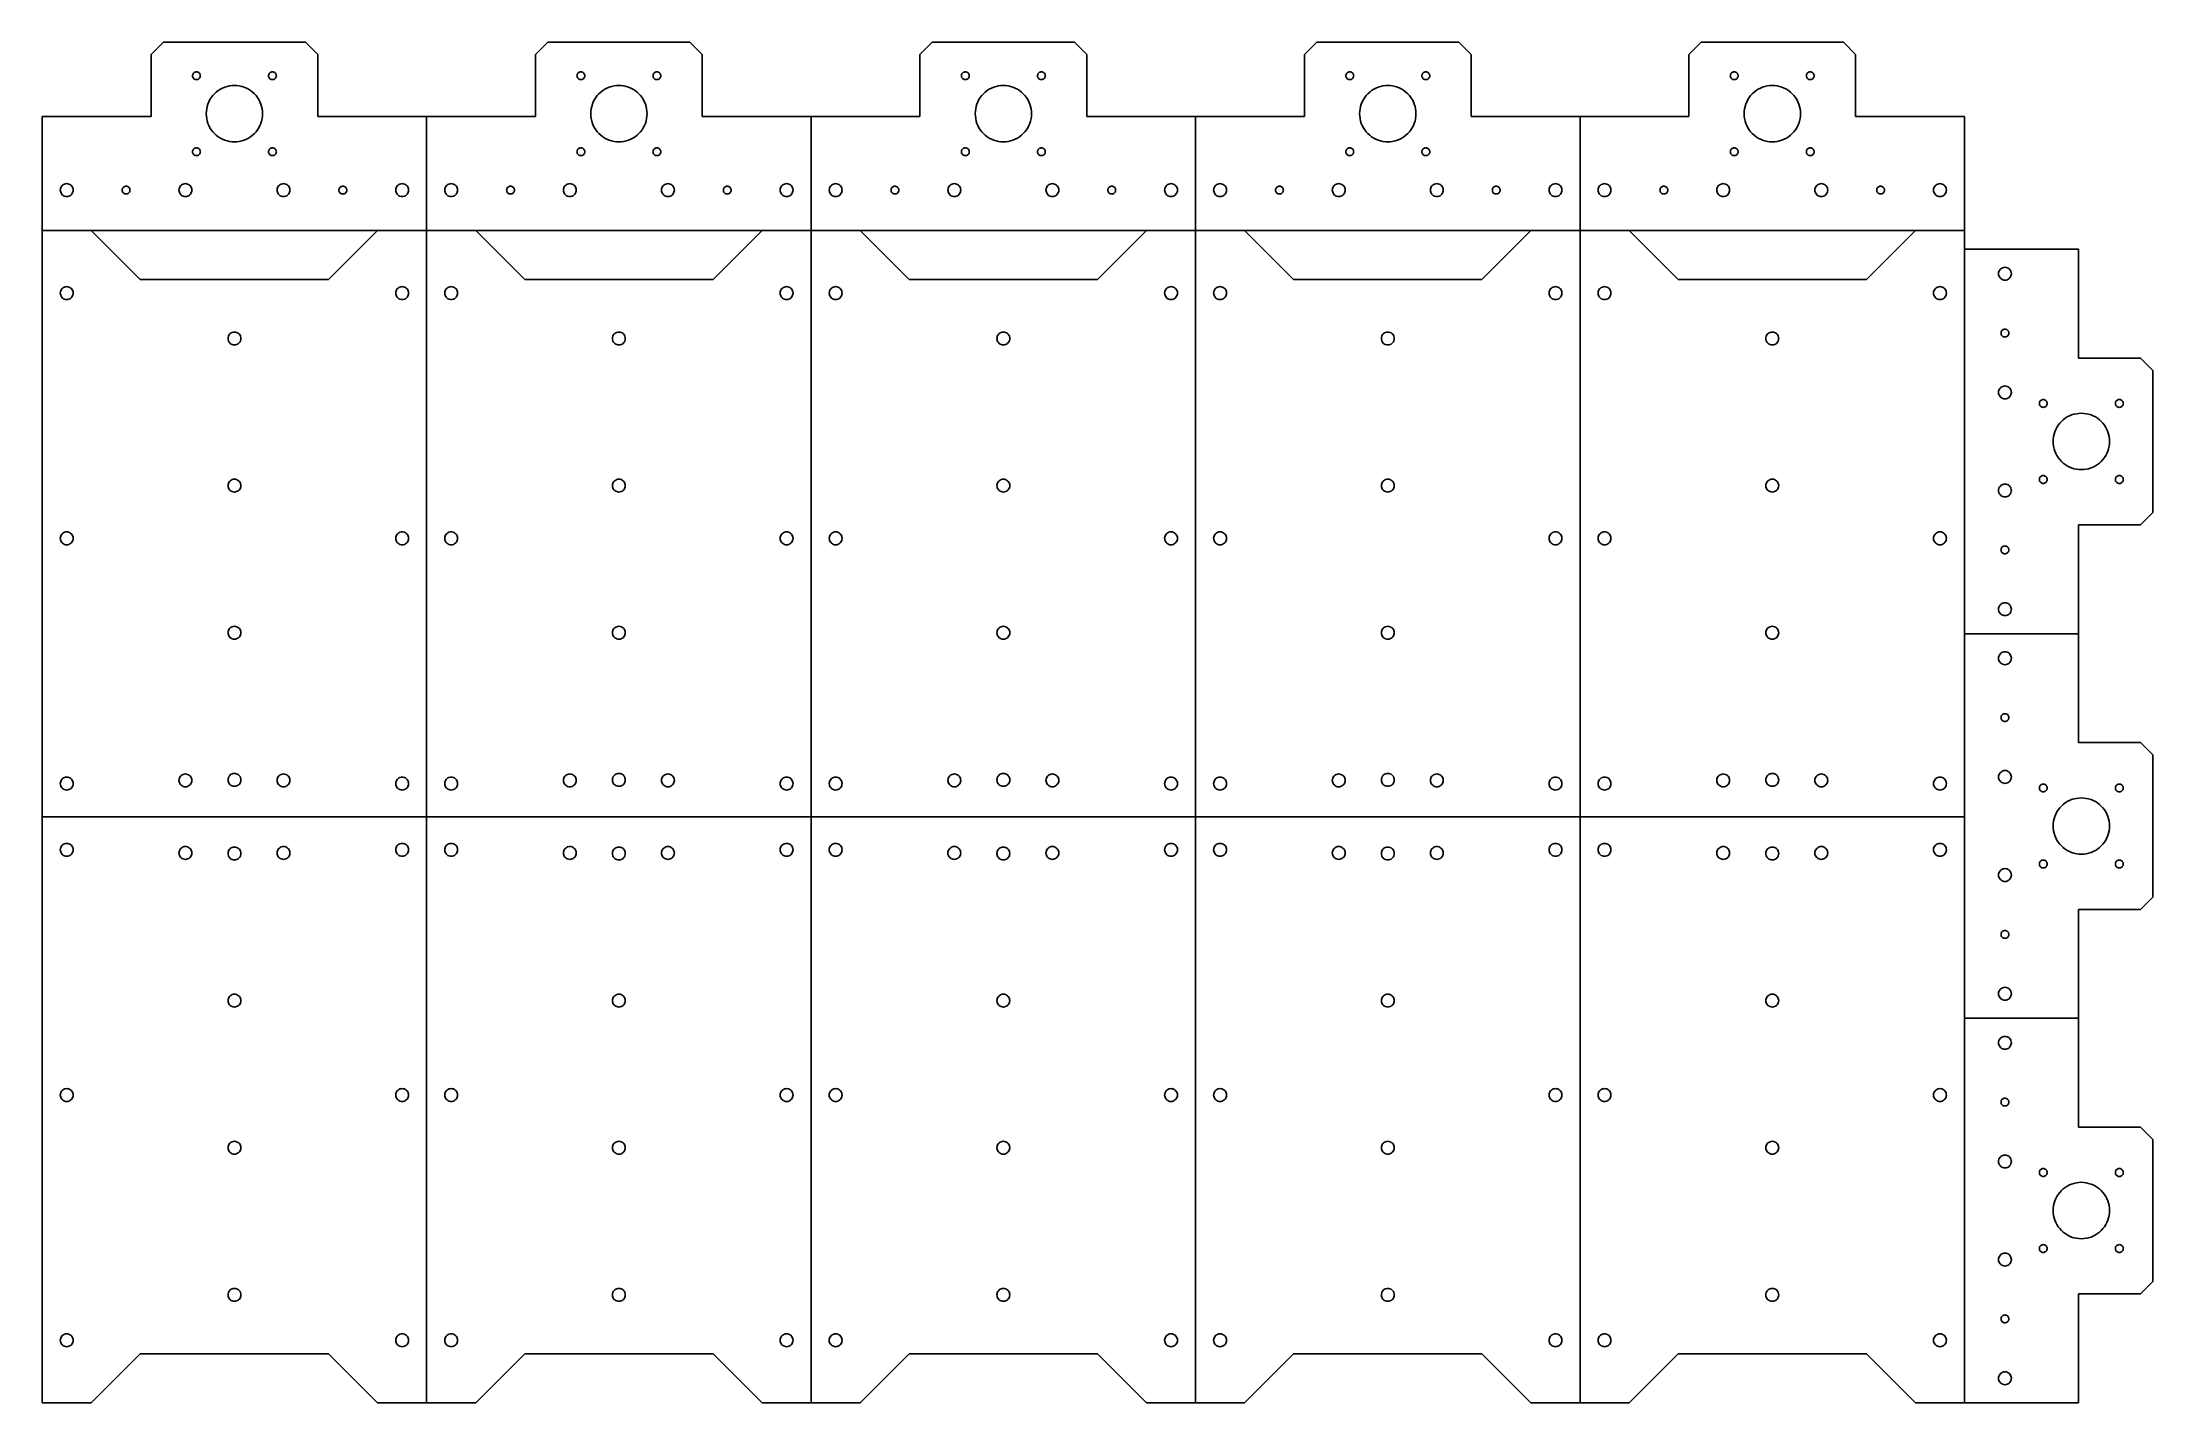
# Model space of a CAD drawing. Extents: x 0 to 861, y 0 to 555.
import ezdxf

# ---------------------------------------------------------------- set-up
doc = ezdxf.new("R2010")
doc.units = 0
doc.layers.add('Layer_1', color=7, linetype='CONTINUOUS')

msp = doc.modelspace()

# ---------------------------------------------------------------- linework, layer by layer
at = {"layer": 'Layer_1', "color": 7}
for p, q in [((49.541111, 554.941089), (44.541113, 549.941088)), ((107.541114, 554.941089), (49.541111, 554.941089)), ((112.541112, 549.941088), (107.541114, 554.941089)), ((206.341125, 554.941089), (201.341126, 549.941088)), ((264.341127, 554.941089), (206.341125, 554.941089)), ((269.341126, 549.941088), (264.341127, 554.941089)), ((363.141144, 554.941089), (358.141146, 549.941088)), ((421.141147, 554.941089), (363.141144, 554.941089)), ((426.141145, 549.941088), (421.141147, 554.941089)), ((519.94113, 554.941095), (514.941131, 549.941094)), ((577.941132, 554.941095), (519.94113, 554.941095)), ((582.941131, 549.941094), (577.941132, 554.941095)), ((676.741144, 554.941095), (671.741145, 549.941094)), ((734.741146, 554.941095), (676.741144, 554.941095)), ((739.741145, 549.941094), (734.741146, 554.941095)), ((44.541113, 549.941088), (44.541113, 524.641088)), ((112.541112, 524.641088), (112.541112, 549.941088)), ((201.341126, 549.941088), (201.341126, 524.641088)), ((269.341126, 524.641088), (269.341126, 549.941088)), ((358.141146, 549.941088), (358.141146, 524.641088)), ((426.141145, 524.641088), (426.141145, 549.941088)), ((514.941131, 549.941094), (514.941131, 524.641094)), ((582.941131, 524.641094), (582.941131, 549.941094)), ((671.741145, 549.941094), (671.741145, 524.641094)), ((739.741145, 524.641094), (739.741145, 549.941094)), ((61.441112, 541.29109), (61.441112, 541.29109)), ((92.441112, 541.29109), (92.441112, 541.29109)), ((218.241126, 541.29109), (218.241126, 541.29109)), ((249.241126, 541.29109), (249.241126, 541.29109)), ((375.041146, 541.29109), (375.041146, 541.29109)), ((406.041146, 541.29109), (406.041146, 541.29109)), ((531.841131, 541.291096), (531.841131, 541.291096)), ((562.841131, 541.291096), (562.841131, 541.291096)), ((688.641145, 541.291096), (688.641145, 541.291096)), ((719.641145, 541.291096), (719.641145, 541.291096)), ((67.041112, 525.79109), (67.041112, 525.79109)), ((223.841126, 525.79109), (223.841126, 525.79109)), ((380.641146, 525.79109), (380.641146, 525.79109)), ((537.441131, 525.791095), (537.441131, 525.791095)), ((694.241145, 525.791095), (694.241145, 525.791095)), ((0.141111, 524.641088), (44.541113, 524.641088)), ((0.141111, 478.141088), (0.141111, 524.641088)), ((112.541112, 524.641088), (156.941114, 524.641088)), ((156.941114, 524.641088), (156.941114, 478.141088)), ((156.941125, 524.641088), (201.341126, 524.641088)), ((156.941125, 478.141088), (156.941125, 524.641088)), ((269.341126, 524.641088), (313.741127, 524.641088)), ((313.741127, 524.641088), (313.741127, 478.141088)), ((313.741144, 524.641088), (358.141146, 524.641088)), ((313.741144, 478.141088), (313.741144, 524.641088)), ((426.141145, 524.641088), (470.541147, 524.641088)), ((470.54113, 524.641094), (514.941131, 524.641094)), ((470.54113, 478.141093), (470.54113, 524.641094)), ((470.541147, 524.641088), (470.541147, 478.141088)), ((582.941131, 524.641094), (627.341132, 524.641094)), ((627.341132, 524.641094), (627.341132, 478.141093)), ((627.341144, 524.641094), (671.741145, 524.641094)), ((627.341144, 478.141093), (627.341144, 524.641094)), ((739.741145, 524.641094), (784.141146, 524.641094)), ((784.141146, 524.641094), (784.141146, 478.141093)), ((61.441112, 510.29109), (61.441112, 510.29109)), ((92.441112, 510.29109), (92.441112, 510.29109)), ((218.241126, 510.29109), (218.241126, 510.29109)), ((249.241126, 510.29109), (249.241126, 510.29109)), ((375.041146, 510.29109), (375.041146, 510.29109)), ((406.041146, 510.29109), (406.041146, 510.29109)), ((531.841131, 510.291095), (531.841131, 510.291095)), ((562.841131, 510.291095), (562.841131, 510.291095)), ((688.641145, 510.291095), (688.641145, 510.291095)), ((719.641145, 510.291095), (719.641145, 510.291095)), ((7.516111, 494.641089), (7.516111, 494.641089)), ((32.741114, 494.641089), (32.741114, 494.641089)), ((55.916112, 494.641089), (55.916112, 494.641089)), ((95.916112, 494.641089), (95.916112, 494.641089)), ((121.141112, 494.641089), (121.141112, 494.641089)), ((144.316111, 494.641089), (144.316111, 494.641089)), ((164.316125, 494.641089), (164.316125, 494.641089)), ((189.541127, 494.641089), (189.541127, 494.641089)), ((212.716126, 494.641089), (212.716126, 494.641089)), ((252.716126, 494.641089), (252.716126, 494.641089)), ((277.941126, 494.641089), (277.941126, 494.641089)), ((301.116125, 494.641089), (301.116125, 494.641089)), ((321.116144, 494.641089), (321.116144, 494.641089)), ((346.341147, 494.641089), (346.341147, 494.641089)), ((369.516146, 494.641089), (369.516146, 494.641089)), ((409.516146, 494.641089), (409.516146, 494.641089)), ((434.741145, 494.641089), (434.741145, 494.641089)), ((457.916145, 494.641089), (457.916145, 494.641089)), ((477.91613, 494.641094), (477.91613, 494.641094)), ((503.141132, 494.641094), (503.141132, 494.641094)), ((526.316131, 494.641094), (526.316131, 494.641094)), ((566.316131, 494.641094), (566.316131, 494.641094)), ((591.541131, 494.641094), (591.541131, 494.641094)), ((614.71613, 494.641094), (614.71613, 494.641094)), ((634.716144, 494.641094), (634.716144, 494.641094)), ((659.941146, 494.641094), (659.941146, 494.641094)), ((683.116145, 494.641094), (683.116145, 494.641094)), ((723.116145, 494.641094), (723.116145, 494.641094)), ((748.341144, 494.641094), (748.341144, 494.641094)), ((771.516144, 494.641094), (771.516144, 494.641094)), ((20.141113, 478.141093), (0.141111, 478.141093)), ((0.141111, 239.141103), (0.141111, 478.141093)), ((0.141111, 478.141088), (156.941114, 478.141088)), ((40.141113, 458.141105), (20.141113, 478.141093)), ((136.941111, 478.141093), (116.941112, 458.141105)), ((156.941114, 478.141093), (136.941111, 478.141093)), ((156.941114, 478.141093), (156.941114, 239.141103)), ((176.941116, 478.141088), (156.941114, 478.141088)), ((156.941114, 239.141097), (156.941114, 478.141088)), ((156.941125, 478.141088), (313.741127, 478.141088)), ((196.941115, 458.1411), (176.941116, 478.141088)), ((293.741114, 478.141088), (273.741114, 458.1411)), ((313.741116, 478.141088), (293.741114, 478.141088)), ((333.741118, 478.141093), (313.741116, 478.141093)), ((313.741116, 239.141103), (313.741116, 478.141093)), ((313.741116, 478.141088), (313.741116, 239.141097)), ((313.741144, 478.141088), (470.541147, 478.141088)), ((353.741118, 458.141105), (333.741118, 478.141093)), ((450.541116, 478.141093), (430.541117, 458.141105)), ((470.541119, 478.141093), (450.541116, 478.141093)), ((470.541119, 478.141093), (470.541119, 239.141103)), ((490.541132, 478.141093), (470.54113, 478.141093)), ((470.54113, 239.141103), (470.54113, 478.141093)), ((470.54113, 478.141093), (627.341132, 478.141093)), ((510.541132, 458.141105), (490.541132, 478.141093)), ((607.34113, 478.141093), (587.341131, 458.141105)), ((627.341132, 478.141093), (607.34113, 478.141093)), ((627.341132, 478.141093), (627.341132, 239.141103)), ((647.341146, 478.141093), (627.341144, 478.141093)), ((627.341144, 239.141103), (627.341144, 478.141093)), ((627.341144, 478.141093), (784.141146, 478.141093)), ((667.341145, 458.141105), (647.341146, 478.141093)), ((764.141144, 478.141093), (744.141144, 458.141105)), ((784.141146, 478.141093), (764.141144, 478.141093)), ((784.141146, 478.141093), (784.141146, 239.141103)), ((784.14116, 470.54112), (830.64116, 470.54112)), ((784.14116, 470.54112), (784.14116, 313.741117)), ((830.64116, 470.54112), (830.64116, 426.141118)), ((40.141113, 458.141105), (116.941112, 458.141105)), ((196.941115, 458.1411), (273.741114, 458.1411)), ((353.741118, 458.141105), (430.541117, 458.141105)), ((510.541132, 458.141105), (587.341131, 458.141105)), ((667.341145, 458.141105), (744.141144, 458.141105)), ((800.641161, 463.16612), (800.641161, 463.16612)), ((7.516111, 452.641102), (7.516111, 452.641102)), ((144.316111, 452.641102), (144.316111, 452.641102)), ((164.316114, 452.641096), (164.316114, 452.641096)), ((301.116114, 452.641096), (301.116114, 452.641096)), ((321.116116, 452.641102), (321.116116, 452.641102)), ((457.916116, 452.641102), (457.916116, 452.641102)), ((477.91613, 452.641102), (477.91613, 452.641102)), ((614.71613, 452.641102), (614.71613, 452.641102)), ((634.716144, 452.641102), (634.716144, 452.641102)), ((771.516144, 452.641102), (771.516144, 452.641102)), ((75.916112, 434.141097), (75.916112, 434.141097)), ((232.716115, 434.141091), (232.716115, 434.141091)), ((389.516117, 434.141097), (389.516117, 434.141097)), ((546.316131, 434.141097), (546.316131, 434.141097)), ((703.116145, 434.141097), (703.116145, 434.141097)), ((800.641161, 437.941117), (800.641161, 437.941117)), ((855.941161, 426.141118), (830.64116, 426.141118)), ((860.941162, 421.14112), (855.941161, 426.141118)), ((800.641161, 414.766119), (800.641161, 414.766119)), ((860.941162, 363.141117), (860.941162, 421.14112)), ((816.291162, 409.241119), (816.291162, 409.241119)), ((847.291162, 409.241119), (847.291162, 409.241119)), ((831.791162, 403.641119), (831.791162, 403.641119)), ((75.916112, 374.141101), (75.916112, 374.141101)), ((232.716115, 374.141095), (232.716115, 374.141095)), ((389.516117, 374.141101), (389.516117, 374.141101)), ((546.316131, 374.141101), (546.316131, 374.141101)), ((703.116145, 374.141101), (703.116145, 374.141101)), ((800.641161, 374.766119), (800.641161, 374.766119)), ((816.291162, 378.241119), (816.291162, 378.241119)), ((847.291162, 378.241119), (847.291162, 378.241119)), ((855.941161, 358.141119), (860.941162, 363.141117)), ((830.64116, 358.141119), (855.941161, 358.141119)), ((830.64116, 358.141119), (830.64116, 313.741117)), ((7.516111, 352.641102), (7.516111, 352.641102)), ((144.316111, 352.641102), (144.316111, 352.641102)), ((164.316114, 352.641096), (164.316114, 352.641096)), ((301.116114, 352.641096), (301.116114, 352.641096)), ((321.116116, 352.641102), (321.116116, 352.641102)), ((457.916116, 352.641102), (457.916116, 352.641102)), ((477.91613, 352.641102), (477.91613, 352.641102)), ((614.71613, 352.641102), (614.71613, 352.641102)), ((634.716144, 352.641102), (634.716144, 352.641102)), ((771.516144, 352.641102), (771.516144, 352.641102)), ((800.641161, 349.541119), (800.641161, 349.541119)), ((800.641161, 326.36612), (800.641161, 326.36612)), ((75.916112, 314.141103), (75.916112, 314.141103)), ((232.716115, 314.141097), (232.716115, 314.141097)), ((389.516117, 314.141103), (389.516117, 314.141103)), ((546.316131, 314.141103), (546.316131, 314.141103)), ((703.116145, 314.141103), (703.116145, 314.141103)), ((784.14116, 313.741117), (830.64116, 313.741117)), ((784.14116, 313.741117), (784.14116, 156.941115)), ((830.64116, 313.741117), (784.14116, 313.741117)), ((830.64116, 313.741117), (830.64116, 269.341116)), ((800.641161, 306.366117), (800.641161, 306.366117)), ((800.641161, 281.141115), (800.641161, 281.141115)), ((855.941161, 269.341116), (830.64116, 269.341116)), ((860.941162, 264.341117), (855.941161, 269.341116)), ((860.941162, 206.341115), (860.941162, 264.341117)), ((7.516111, 252.641101), (7.516111, 252.641101)), ((55.916112, 253.930854), (55.916112, 253.930854)), ((75.916112, 254.141101), (75.916112, 254.141101)), ((95.916112, 253.930854), (95.916112, 253.930854)), ((144.316111, 252.641101), (144.316111, 252.641101)), ((164.316114, 252.641096), (164.316114, 252.641096)), ((212.716115, 253.930848), (212.716115, 253.930848)), ((232.716115, 254.141096), (232.716115, 254.141096)), ((252.716115, 253.930848), (252.716115, 253.930848)), ((301.116114, 252.641096), (301.116114, 252.641096)), ((321.116116, 252.641101), (321.116116, 252.641101)), ((369.516117, 253.930854), (369.516117, 253.930854)), ((389.516117, 254.141101), (389.516117, 254.141101)), ((409.516117, 253.930854), (409.516117, 253.930854)), ((457.916116, 252.641101), (457.916116, 252.641101)), ((477.91613, 252.641101), (477.91613, 252.641101)), ((526.316131, 253.930854), (526.316131, 253.930854)), ((546.316131, 254.141101), (546.316131, 254.141101)), ((566.316131, 253.930854), (566.316131, 253.930854)), ((614.71613, 252.641101), (614.71613, 252.641101)), ((634.716144, 252.641101), (634.716144, 252.641101)), ((683.116145, 253.930854), (683.116145, 253.930854)), ((703.116145, 254.141101), (703.116145, 254.141101)), ((723.116145, 253.930854), (723.116145, 253.930854)), ((771.516144, 252.641101), (771.516144, 252.641101)), ((800.641161, 257.966116), (800.641161, 257.966116)), ((816.291162, 252.441116), (816.291162, 252.441116)), ((847.291162, 252.441116), (847.291162, 252.441116)), ((831.791162, 246.841116), (831.791162, 246.841116)), ((156.941114, 239.141103), (0.141111, 239.141103)), ((0.141111, 0.141112), (0.141111, 239.141103)), ((0.141111, 239.141103), (156.941114, 239.141103)), ((156.941114, 239.141103), (156.941114, 0.141112)), ((313.741116, 239.141103), (156.941114, 239.141103)), ((156.941114, 0.141112), (156.941114, 239.141103)), ((156.941114, 239.141097), (313.741116, 239.141097)), ((313.741116, 239.141103), (313.741116, 0.141112)), ((470.541119, 239.141103), (313.741116, 239.141103)), ((313.741116, 0.141112), (313.741116, 239.141103)), ((313.741116, 239.141103), (470.541119, 239.141103)), ((470.541119, 239.141103), (470.541119, 0.141112)), ((627.341132, 239.141103), (470.54113, 239.141103)), ((470.54113, 0.141112), (470.54113, 239.141103)), ((470.54113, 239.141103), (627.341132, 239.141103)), ((627.341132, 239.141103), (627.341132, 0.141112)), ((784.141146, 239.141103), (627.341144, 239.141103)), ((627.341144, 0.141112), (627.341144, 239.141103)), ((627.341144, 239.141103), (784.141146, 239.141103)), ((784.141146, 239.141103), (784.141146, 0.141112)), ((12.766113, 225.641105), (12.766113, 225.641105)), ((61.166112, 224.351352), (61.166112, 224.351352)), ((81.166112, 224.141105), (81.166112, 224.141105)), ((101.166112, 224.351352), (101.166112, 224.351352)), ((149.566114, 225.641105), (149.566114, 225.641105)), ((169.566116, 225.641105), (169.566116, 225.641105)), ((217.966115, 224.351352), (217.966115, 224.351352)), ((237.966115, 224.141105), (237.966115, 224.141105)), ((257.966115, 224.351352), (257.966115, 224.351352)), ((306.366116, 225.641105), (306.366116, 225.641105)), ((326.366118, 225.641105), (326.366118, 225.641105)), ((374.766117, 224.351352), (374.766117, 224.351352)), ((394.766117, 224.141105), (394.766117, 224.141105)), ((414.766117, 224.351352), (414.766117, 224.351352)), ((463.166119, 225.641105), (463.166119, 225.641105)), ((483.166132, 225.641105), (483.166132, 225.641105)), ((531.566131, 224.351352), (531.566131, 224.351352)), ((551.566131, 224.141105), (551.566131, 224.141105)), ((571.566131, 224.351352), (571.566131, 224.351352)), ((619.966132, 225.641105), (619.966132, 225.641105)), ((639.966146, 225.641105), (639.966146, 225.641105)), ((688.366145, 224.351352), (688.366145, 224.351352)), ((708.366145, 224.141105), (708.366145, 224.141105)), ((728.366145, 224.351352), (728.366145, 224.351352)), ((776.766146, 225.641105), (776.766146, 225.641105)), ((800.641161, 217.966116), (800.641161, 217.966116)), ((816.291162, 221.441116), (816.291162, 221.441116)), ((847.291162, 221.441116), (847.291162, 221.441116)), ((830.64116, 201.341116), (855.941161, 201.341116)), ((830.64116, 201.341116), (830.64116, 156.941115)), ((855.941161, 201.341116), (860.941162, 206.341115)), ((800.641161, 192.741117), (800.641161, 192.741117)), ((81.166112, 164.141103), (81.166112, 164.141103)), ((237.966115, 164.141103), (237.966115, 164.141103)), ((394.766117, 164.141103), (394.766117, 164.141103)), ((551.566131, 164.141103), (551.566131, 164.141103)), ((708.366145, 164.141103), (708.366145, 164.141103)), ((800.641161, 169.566117), (800.641161, 169.566117)), ((784.14116, 156.941115), (830.64116, 156.941115)), ((784.14116, 156.941115), (784.14116, 0.141112)), ((830.64116, 156.941115), (784.14116, 156.941115)), ((830.64116, 156.941115), (830.64116, 112.541113)), ((800.641161, 149.566115), (800.641161, 149.566115)), ((12.766113, 125.641104), (12.766113, 125.641104)), ((149.566114, 125.641104), (149.566114, 125.641104)), ((169.566116, 125.641104), (169.566116, 125.641104)), ((306.366116, 125.641104), (306.366116, 125.641104)), ((326.366118, 125.641104), (326.366118, 125.641104)), ((463.166119, 125.641104), (463.166119, 125.641104)), ((483.166132, 125.641104), (483.166132, 125.641104)), ((619.966132, 125.641104), (619.966132, 125.641104)), ((639.966146, 125.641104), (639.966146, 125.641104)), ((776.766146, 125.641104), (776.766146, 125.641104)), ((800.641161, 124.341112), (800.641161, 124.341112)), ((855.941161, 112.541113), (830.64116, 112.541113)), ((860.941162, 107.541115), (855.941161, 112.541113)), ((81.166112, 104.141105), (81.166112, 104.141105)), ((237.966115, 104.141105), (237.966115, 104.141105)), ((394.766117, 104.141105), (394.766117, 104.141105)), ((551.566131, 104.141105), (551.566131, 104.141105)), ((708.366145, 104.141105), (708.366145, 104.141105)), ((860.941162, 49.541112), (860.941162, 107.541115)), ((800.641161, 101.166114), (800.641161, 101.166114)), ((816.291162, 95.641114), (816.291162, 95.641114)), ((847.291162, 95.641114), (847.291162, 95.641114)), ((831.791162, 90.041114), (831.791162, 90.041114)), ((800.641161, 61.166114), (800.641161, 61.166114)), ((816.291162, 64.641114), (816.291162, 64.641114)), ((847.291162, 64.641114), (847.291162, 64.641114)), ((81.166112, 44.141109), (81.166112, 44.141109)), ((237.966115, 44.141109), (237.966115, 44.141109)), ((394.766117, 44.141109), (394.766117, 44.141109)), ((551.566131, 44.141109), (551.566131, 44.141109)), ((708.366145, 44.141109), (708.366145, 44.141109)), ((830.64116, 44.541114), (855.941161, 44.541114)), ((830.64116, 44.541114), (830.64116, 0.141112)), ((855.941161, 44.541114), (860.941162, 49.541112)), ((800.641161, 35.941114), (800.641161, 35.941114)), ((12.766113, 25.641104), (12.766113, 25.641104)), ((20.141113, 0.141112), (40.141113, 20.141101)), ((116.941112, 20.141101), (40.141113, 20.141101)), ((116.941112, 20.141101), (136.941111, 0.141112)), ((149.566114, 25.641104), (149.566114, 25.641104)), ((169.566116, 25.641104), (169.566116, 25.641104)), ((176.941116, 0.141112), (196.941115, 20.141101)), ((273.741114, 20.141101), (196.941115, 20.141101)), ((273.741114, 20.141101), (293.741114, 0.141112)), ((306.366116, 25.641104), (306.366116, 25.641104)), ((326.366118, 25.641104), (326.366118, 25.641104)), ((333.741118, 0.141112), (353.741118, 20.141101)), ((430.541117, 20.141101), (353.741118, 20.141101)), ((430.541117, 20.141101), (450.541116, 0.141112)), ((463.166119, 25.641104), (463.166119, 25.641104)), ((483.166132, 25.641104), (483.166132, 25.641104)), ((490.541132, 0.141112), (510.541132, 20.141101)), ((587.341131, 20.141101), (510.541132, 20.141101)), ((587.341131, 20.141101), (607.34113, 0.141112)), ((619.966132, 25.641104), (619.966132, 25.641104)), ((639.966146, 25.641104), (639.966146, 25.641104)), ((647.341146, 0.141112), (667.341145, 20.141101)), ((744.141144, 20.141101), (667.341145, 20.141101)), ((744.141144, 20.141101), (764.141144, 0.141112)), ((776.766146, 25.641104), (776.766146, 25.641104)), ((800.641161, 12.766115), (800.641161, 12.766115)), ((0.141111, 0.141112), (20.141113, 0.141112)), ((136.941111, 0.141112), (156.941114, 0.141112)), ((156.941114, 0.141112), (176.941116, 0.141112)), ((293.741114, 0.141112), (313.741116, 0.141112)), ((313.741116, 0.141112), (333.741118, 0.141112)), ((450.541116, 0.141112), (470.541119, 0.141112)), ((470.54113, 0.141112), (490.541132, 0.141112)), ((607.34113, 0.141112), (627.341132, 0.141112)), ((627.341144, 0.141112), (647.341146, 0.141112)), ((764.141144, 0.141112), (784.141146, 0.141112)), ((830.64116, 0.141112), (784.14116, 0.141112))]:
    msp.add_line(p, q, dxfattribs=at)
for points, knots in [([(61.441112, 541.29109), (61.460229, 541.104026), (61.498189, 540.732576), (61.792695, 540.2417), (62.223904, 539.876747), (62.757872, 539.683185), (63.324475, 539.683185), (63.857696, 539.876747), (64.29189, 540.241699), (64.575302, 540.732576), (64.674255, 541.291089), (64.575302, 541.849602), (64.291889, 542.340478), (63.857697, 542.705433), (63.324474, 542.898992), (62.757873, 542.898992), (62.223903, 542.705433), (61.792696, 542.340478), (61.498189, 541.849602), (61.460229, 541.478153), (61.441112, 541.29109)], [0, 0, 0, 0, 0.558344, 1.108695, 1.667037, 2.22538, 2.775732, 3.334075, 3.892418, 4.442769, 5.001113, 5.559454, 6.109806, 6.668149, 7.226492, 7.776843, 8.335186, 8.893529, 9.443881, 10.002222, 10.002222, 10.002222, 10.002222]), ([(92.441112, 541.29109), (92.460229, 541.104026), (92.498189, 540.732576), (92.792695, 540.241699), (93.223904, 539.876747), (93.757872, 539.683185), (94.324475, 539.683185), (94.857696, 539.876747), (95.29189, 540.2417), (95.575302, 540.732576), (95.674255, 541.291089), (95.575302, 541.849602), (95.291889, 542.340478), (94.857697, 542.705433), (94.324474, 542.898992), (93.757873, 542.898992), (93.223903, 542.705433), (92.792696, 542.340478), (92.498189, 541.849602), (92.460229, 541.478153), (92.441112, 541.29109)], [0, 0, 0, 0, 0.558344, 1.108695, 1.667037, 2.22538, 2.775732, 3.334075, 3.892418, 4.442769, 5.001113, 5.559454, 6.109806, 6.668149, 7.226492, 7.776843, 8.335186, 8.893529, 9.443881, 10.002222, 10.002222, 10.002222, 10.002222]), ([(218.241126, 541.29109), (218.260243, 541.104026), (218.298203, 540.732576), (218.592709, 540.2417), (219.023918, 539.876747), (219.557886, 539.683185), (220.124489, 539.683185), (220.657709, 539.876747), (221.091904, 540.241699), (221.375316, 540.732576), (221.474268, 541.291089), (221.375315, 541.849602), (221.091903, 542.340478), (220.65771, 542.705433), (220.124488, 542.898992), (219.557887, 542.898992), (219.023916, 542.705433), (218.59271, 542.340478), (218.298203, 541.849602), (218.260243, 541.478153), (218.241126, 541.29109)], [0, 0, 0, 0, 0.558344, 1.108695, 1.667037, 2.22538, 2.775732, 3.334075, 3.892418, 4.442769, 5.001113, 5.559454, 6.109806, 6.668149, 7.226492, 7.776843, 8.335186, 8.893529, 9.443881, 10.002222, 10.002222, 10.002222, 10.002222]), ([(249.241126, 541.29109), (249.260243, 541.104026), (249.298203, 540.732576), (249.592709, 540.241699), (250.023918, 539.876747), (250.557886, 539.683185), (251.124489, 539.683185), (251.657709, 539.876747), (252.091904, 540.2417), (252.375316, 540.732576), (252.474269, 541.291089), (252.375315, 541.849602), (252.091903, 542.340478), (251.657711, 542.705433), (251.124488, 542.898992), (250.557887, 542.898992), (250.023917, 542.705433), (249.59271, 542.340478), (249.298203, 541.849602), (249.260243, 541.478153), (249.241126, 541.29109)], [0, 0, 0, 0, 0.558344, 1.108695, 1.667037, 2.22538, 2.775732, 3.334075, 3.892418, 4.442769, 5.001113, 5.559454, 6.109806, 6.668149, 7.226492, 7.776843, 8.335186, 8.893529, 9.443881, 10.002222, 10.002222, 10.002222, 10.002222]), ([(375.041146, 541.29109), (375.060262, 541.104026), (375.098222, 540.732576), (375.392729, 540.2417), (375.823937, 539.876747), (376.357905, 539.683185), (376.924508, 539.683185), (377.457729, 539.876747), (377.891923, 540.241699), (378.175335, 540.732576), (378.274288, 541.291089), (378.175335, 541.849602), (377.891923, 542.340478), (377.45773, 542.705433), (376.924508, 542.898992), (376.357906, 542.898992), (375.823936, 542.705433), (375.392729, 542.340478), (375.098222, 541.849602), (375.060262, 541.478153), (375.041146, 541.29109)], [0, 0, 0, 0, 0.558344, 1.108695, 1.667037, 2.22538, 2.775732, 3.334075, 3.892418, 4.442769, 5.001113, 5.559454, 6.109806, 6.668149, 7.226492, 7.776843, 8.335186, 8.893529, 9.443881, 10.002222, 10.002222, 10.002222, 10.002222]), ([(406.041146, 541.29109), (406.060262, 541.104026), (406.098222, 540.732576), (406.392729, 540.241699), (406.823937, 539.876747), (407.357906, 539.683185), (407.924508, 539.683185), (408.457729, 539.876747), (408.891923, 540.2417), (409.175335, 540.732576), (409.274288, 541.291089), (409.175335, 541.849602), (408.891923, 542.340478), (408.45773, 542.705433), (407.924508, 542.898992), (407.357906, 542.898992), (406.823936, 542.705433), (406.392729, 542.340478), (406.098222, 541.849602), (406.060262, 541.478153), (406.041146, 541.29109)], [0, 0, 0, 0, 0.558344, 1.108695, 1.667037, 2.22538, 2.775732, 3.334075, 3.892418, 4.442769, 5.001113, 5.559454, 6.109806, 6.668149, 7.226492, 7.776843, 8.335186, 8.893529, 9.443881, 10.002222, 10.002222, 10.002222, 10.002222]), ([(531.841131, 541.291096), (531.860248, 541.104032), (531.898207, 540.732582), (532.192714, 540.241705), (532.623923, 539.876753), (533.157891, 539.683191), (533.724494, 539.683191), (534.257714, 539.876753), (534.691909, 540.241705), (534.975321, 540.732582), (535.074273, 541.291095), (534.97532, 541.849608), (534.691908, 542.340484), (534.257715, 542.705439), (533.724493, 542.898998), (533.157892, 542.898998), (532.623921, 542.705439), (532.192715, 542.340484), (531.898208, 541.849608), (531.860248, 541.478159), (531.841131, 541.291096)], [0, 0, 0, 0, 0.558344, 1.108695, 1.667037, 2.22538, 2.775732, 3.334075, 3.892418, 4.442769, 5.001113, 5.559454, 6.109806, 6.668149, 7.226492, 7.776843, 8.335186, 8.893529, 9.443881, 10.002222, 10.002222, 10.002222, 10.002222]), ([(562.841131, 541.291096), (562.860248, 541.104032), (562.898208, 540.732582), (563.192714, 540.241705), (563.623923, 539.876753), (564.157891, 539.683191), (564.724494, 539.683191), (565.257714, 539.876753), (565.691909, 540.241705), (565.975321, 540.732582), (566.074273, 541.291095), (565.97532, 541.849608), (565.691908, 542.340484), (565.257716, 542.705439), (564.724493, 542.898998), (564.157892, 542.898998), (563.623921, 542.705439), (563.192715, 542.340484), (562.898208, 541.849608), (562.860248, 541.478159), (562.841131, 541.291096)], [0, 0, 0, 0, 0.558344, 1.108695, 1.667037, 2.22538, 2.775732, 3.334075, 3.892418, 4.442769, 5.001113, 5.559454, 6.109806, 6.668149, 7.226492, 7.776843, 8.335186, 8.893529, 9.443881, 10.002222, 10.002222, 10.002222, 10.002222]), ([(688.641145, 541.291096), (688.660262, 541.104032), (688.698221, 540.732582), (688.992728, 540.241705), (689.423936, 539.876753), (689.957905, 539.683191), (690.524508, 539.683191), (691.057728, 539.876753), (691.491923, 540.241705), (691.775334, 540.732582), (691.874287, 541.291095), (691.775334, 541.849608), (691.491922, 542.340484), (691.057729, 542.705439), (690.524507, 542.898998), (689.957905, 542.898998), (689.423935, 542.705439), (688.992729, 542.340484), (688.698222, 541.849608), (688.660262, 541.478159), (688.641145, 541.291096)], [0, 0, 0, 0, 0.558344, 1.108695, 1.667037, 2.22538, 2.775732, 3.334075, 3.892418, 4.442769, 5.001113, 5.559454, 6.109806, 6.668149, 7.226492, 7.776843, 8.335186, 8.893529, 9.443881, 10.002222, 10.002222, 10.002222, 10.002222]), ([(719.641145, 541.291096), (719.660262, 541.104032), (719.698221, 540.732582), (719.992728, 540.241705), (720.423936, 539.876753), (720.957905, 539.683191), (721.524508, 539.683191), (722.057728, 539.876753), (722.491923, 540.241705), (722.775334, 540.732582), (722.874287, 541.291095), (722.775334, 541.849608), (722.491922, 542.340484), (722.057729, 542.705439), (721.524507, 542.898998), (720.957905, 542.898998), (720.423935, 542.705439), (719.992729, 542.340484), (719.698222, 541.849608), (719.660262, 541.478159), (719.641145, 541.291096)], [0, 0, 0, 0, 0.558344, 1.108695, 1.667037, 2.22538, 2.775732, 3.334075, 3.892418, 4.442769, 5.001113, 5.559454, 6.109806, 6.668149, 7.226492, 7.776843, 8.335186, 8.893529, 9.443881, 10.002222, 10.002222, 10.002222, 10.002222]), ([(67.041112, 525.79109), (67.178514, 524.446571), (67.451351, 521.776777), (69.568117, 518.248602), (72.667423, 515.625498), (76.505327, 514.234289), (80.577778, 514.234289), (84.410308, 515.625498), (87.531075, 518.248602), (89.568098, 521.776777), (90.279324, 525.791089), (89.568097, 529.805402), (87.531075, 533.333576), (84.410309, 535.956683), (80.577778, 537.347889), (76.505328, 537.347889), (72.667422, 535.956683), (69.568118, 533.333576), (67.451351, 529.805402), (67.178514, 527.135608), (67.041112, 525.79109)], [0, 0, 0, 0, 4.013088, 7.968742, 11.981828, 15.994916, 19.95057, 23.963658, 27.976744, 31.932398, 35.945486, 39.958572, 43.914226, 47.927313, 51.9404, 55.896054, 59.909141, 63.922229, 67.877883, 71.890969, 71.890969, 71.890969, 71.890969]), ([(223.841126, 525.79109), (223.978528, 524.446571), (224.251364, 521.776777), (226.368131, 518.248602), (229.467436, 515.625498), (233.305341, 514.234289), (237.377792, 514.234289), (241.210322, 515.625498), (244.331089, 518.248602), (246.368111, 521.776777), (247.079338, 525.791089), (246.368111, 529.805402), (244.331089, 533.333576), (241.210323, 535.956683), (237.377791, 537.347889), (233.305342, 537.347889), (229.467435, 535.956683), (226.368132, 533.333576), (224.251365, 529.805402), (223.978528, 527.135608), (223.841126, 525.79109)], [0, 0, 0, 0, 4.013088, 7.968742, 11.981828, 15.994916, 19.95057, 23.963658, 27.976744, 31.932398, 35.945486, 39.958572, 43.914226, 47.927313, 51.9404, 55.896054, 59.909141, 63.922229, 67.877883, 71.890969, 71.890969, 71.890969, 71.890969]), ([(380.641146, 525.79109), (380.778547, 524.446571), (381.051384, 521.776777), (383.16815, 518.248602), (386.267456, 515.625498), (390.10536, 514.234289), (394.177812, 514.234289), (398.010341, 515.625498), (401.131109, 518.248602), (403.168131, 521.776777), (403.879357, 525.791089), (403.168131, 529.805402), (401.131108, 533.333576), (398.010342, 535.956683), (394.177811, 537.347889), (390.105361, 537.347889), (386.267455, 535.956683), (383.168151, 533.333576), (381.051384, 529.805402), (380.778547, 527.135608), (380.641146, 525.79109)], [0, 0, 0, 0, 4.013088, 7.968742, 11.981828, 15.994916, 19.95057, 23.963658, 27.976744, 31.932398, 35.945486, 39.958572, 43.914226, 47.927313, 51.9404, 55.896054, 59.909141, 63.922229, 67.877883, 71.890969, 71.890969, 71.890969, 71.890969]), ([(537.441131, 525.791095), (537.578533, 524.446577), (537.851369, 521.776782), (539.968136, 518.248608), (543.067441, 515.625503), (546.905346, 514.234294), (550.977797, 514.234294), (554.810326, 515.625503), (557.931094, 518.248608), (559.968116, 521.776782), (560.679343, 525.791095), (559.968116, 529.805407), (557.931094, 533.333581), (554.810328, 535.956688), (550.977796, 537.347894), (546.905347, 537.347894), (543.06744, 535.956688), (539.968137, 533.333581), (537.85137, 529.805407), (537.578533, 527.135613), (537.441131, 525.791095)], [0, 0, 0, 0, 4.013088, 7.968742, 11.981828, 15.994916, 19.95057, 23.963658, 27.976744, 31.932398, 35.945486, 39.958572, 43.914226, 47.927313, 51.9404, 55.896054, 59.909141, 63.922229, 67.877883, 71.890969, 71.890969, 71.890969, 71.890969]), ([(694.241145, 525.791095), (694.378547, 524.446577), (694.651383, 521.776782), (696.76815, 518.248608), (699.867455, 515.625503), (703.70536, 514.234294), (707.777811, 514.234294), (711.61034, 515.625503), (714.731108, 518.248608), (716.76813, 521.776782), (717.479357, 525.791095), (716.76813, 529.805407), (714.731107, 533.333581), (711.610341, 535.956688), (707.77781, 537.347894), (703.70536, 537.347894), (699.867454, 535.956688), (696.76815, 533.333581), (694.651383, 529.805407), (694.378547, 527.135613), (694.241145, 525.791095)], [0, 0, 0, 0, 4.013088, 7.968742, 11.981828, 15.994916, 19.95057, 23.963658, 27.976744, 31.932398, 35.945486, 39.958572, 43.914226, 47.927313, 51.9404, 55.896054, 59.909141, 63.922229, 67.877883, 71.890969, 71.890969, 71.890969, 71.890969]), ([(61.441112, 510.29109), (61.460229, 510.104026), (61.498189, 509.732576), (61.792696, 509.241699), (62.223902, 508.876743), (62.757873, 508.683187), (63.324474, 508.683187), (63.857697, 508.876743), (64.29189, 509.241699), (64.575302, 509.732576), (64.674255, 510.291089), (64.575302, 510.849602), (64.291889, 511.340478), (63.857697, 511.705433), (63.324474, 511.898992), (62.757873, 511.898992), (62.223903, 511.705433), (61.792696, 511.340478), (61.498189, 510.849602), (61.460229, 510.478153), (61.441112, 510.29109)], [0, 0, 0, 0, 0.558344, 1.108696, 1.667039, 2.225381, 2.775733, 3.334075, 3.892418, 4.44277, 5.001114, 5.559456, 6.109807, 6.66815, 7.226493, 7.776845, 8.335187, 8.893531, 9.443882, 10.002224, 10.002224, 10.002224, 10.002224]), ([(92.441112, 510.29109), (92.460229, 510.104026), (92.498189, 509.732576), (92.792696, 509.241699), (93.223902, 508.876743), (93.757873, 508.683187), (94.324474, 508.683187), (94.857697, 508.876743), (95.29189, 509.241699), (95.575302, 509.732576), (95.674255, 510.291089), (95.575302, 510.849602), (95.291889, 511.340478), (94.857697, 511.705433), (94.324474, 511.898992), (93.757873, 511.898992), (93.223903, 511.705433), (92.792696, 511.340478), (92.498189, 510.849602), (92.460229, 510.478153), (92.441112, 510.29109)], [0, 0, 0, 0, 0.558344, 1.108696, 1.667039, 2.225381, 2.775733, 3.334075, 3.892418, 4.44277, 5.001114, 5.559456, 6.109807, 6.66815, 7.226493, 7.776845, 8.335187, 8.893531, 9.443882, 10.002224, 10.002224, 10.002224, 10.002224]), ([(218.241126, 510.29109), (218.260243, 510.104026), (218.298203, 509.732576), (218.59271, 509.241699), (219.023916, 508.876743), (219.557887, 508.683187), (220.124488, 508.683187), (220.657711, 508.876743), (221.091903, 509.241699), (221.375316, 509.732576), (221.474268, 510.291089), (221.375315, 510.849602), (221.091903, 511.340478), (220.65771, 511.705433), (220.124488, 511.898992), (219.557887, 511.898992), (219.023916, 511.705433), (218.59271, 511.340478), (218.298203, 510.849602), (218.260243, 510.478153), (218.241126, 510.29109)], [0, 0, 0, 0, 0.558344, 1.108696, 1.667039, 2.225381, 2.775733, 3.334075, 3.892418, 4.44277, 5.001114, 5.559456, 6.109807, 6.66815, 7.226493, 7.776845, 8.335187, 8.893531, 9.443882, 10.002224, 10.002224, 10.002224, 10.002224]), ([(249.241126, 510.29109), (249.260243, 510.104026), (249.298203, 509.732576), (249.59271, 509.241699), (250.023916, 508.876743), (250.557887, 508.683187), (251.124488, 508.683187), (251.657711, 508.876743), (252.091903, 509.241699), (252.375316, 509.732576), (252.474269, 510.291089), (252.375315, 510.849602), (252.091903, 511.340478), (251.657711, 511.705433), (251.124488, 511.898992), (250.557887, 511.898992), (250.023917, 511.705433), (249.59271, 511.340478), (249.298203, 510.849602), (249.260243, 510.478153), (249.241126, 510.29109)], [0, 0, 0, 0, 0.558344, 1.108696, 1.667039, 2.225381, 2.775733, 3.334075, 3.892418, 4.44277, 5.001114, 5.559456, 6.109807, 6.66815, 7.226493, 7.776845, 8.335187, 8.893531, 9.443882, 10.002224, 10.002224, 10.002224, 10.002224]), ([(375.041146, 510.29109), (375.060262, 510.104026), (375.098222, 509.732576), (375.392729, 509.241699), (375.823935, 508.876743), (376.357906, 508.683187), (376.924507, 508.683187), (377.45773, 508.876743), (377.891923, 509.241699), (378.175335, 509.732576), (378.274288, 510.291089), (378.175335, 510.849602), (377.891923, 511.340478), (377.45773, 511.705433), (376.924508, 511.898992), (376.357906, 511.898992), (375.823936, 511.705433), (375.392729, 511.340478), (375.098222, 510.849602), (375.060262, 510.478153), (375.041146, 510.29109)], [0, 0, 0, 0, 0.558344, 1.108696, 1.667039, 2.225381, 2.775733, 3.334075, 3.892418, 4.44277, 5.001114, 5.559456, 6.109807, 6.66815, 7.226493, 7.776845, 8.335187, 8.893531, 9.443882, 10.002224, 10.002224, 10.002224, 10.002224]), ([(406.041146, 510.29109), (406.060262, 510.104026), (406.098222, 509.732576), (406.392729, 509.241699), (406.823936, 508.876743), (407.357907, 508.683187), (407.924507, 508.683187), (408.45773, 508.876743), (408.891923, 509.241699), (409.175335, 509.732576), (409.274288, 510.291089), (409.175335, 510.849602), (408.891923, 511.340478), (408.45773, 511.705433), (407.924508, 511.898992), (407.357906, 511.898992), (406.823936, 511.705433), (406.392729, 511.340478), (406.098222, 510.849602), (406.060262, 510.478153), (406.041146, 510.29109)], [0, 0, 0, 0, 0.558344, 1.108696, 1.667039, 2.225381, 2.775733, 3.334075, 3.892418, 4.44277, 5.001114, 5.559456, 6.109807, 6.66815, 7.226493, 7.776845, 8.335187, 8.893531, 9.443882, 10.002224, 10.002224, 10.002224, 10.002224]), ([(531.841131, 510.291095), (531.860248, 510.104032), (531.898208, 509.732581), (532.192715, 509.241705), (532.623921, 508.876749), (533.157892, 508.683193), (533.724493, 508.683193), (534.257716, 508.876749), (534.691908, 509.241705), (534.975321, 509.732581), (535.074273, 510.291095), (534.97532, 510.849608), (534.691908, 511.340484), (534.257715, 511.705439), (533.724493, 511.898998), (533.157892, 511.898998), (532.623921, 511.705439), (532.192715, 511.340484), (531.898208, 510.849608), (531.860248, 510.478159), (531.841131, 510.291095)], [0, 0, 0, 0, 0.558344, 1.108696, 1.667039, 2.225381, 2.775733, 3.334075, 3.892418, 4.44277, 5.001114, 5.559456, 6.109807, 6.66815, 7.226493, 7.776845, 8.335187, 8.893531, 9.443882, 10.002224, 10.002224, 10.002224, 10.002224]), ([(562.841131, 510.291095), (562.860248, 510.104032), (562.898208, 509.732581), (563.192715, 509.241705), (563.623921, 508.876749), (564.157892, 508.683193), (564.724493, 508.683193), (565.257716, 508.876749), (565.691908, 509.241705), (565.975321, 509.732581), (566.074273, 510.291095), (565.97532, 510.849608), (565.691908, 511.340484), (565.257716, 511.705439), (564.724493, 511.898998), (564.157892, 511.898998), (563.623921, 511.705439), (563.192715, 511.340484), (562.898208, 510.849608), (562.860248, 510.478159), (562.841131, 510.291095)], [0, 0, 0, 0, 0.558344, 1.108696, 1.667039, 2.225381, 2.775733, 3.334075, 3.892418, 4.44277, 5.001114, 5.559456, 6.109807, 6.66815, 7.226493, 7.776845, 8.335187, 8.893531, 9.443882, 10.002224, 10.002224, 10.002224, 10.002224]), ([(688.641145, 510.291095), (688.660262, 510.104032), (688.698221, 509.732581), (688.992728, 509.241705), (689.423935, 508.876749), (689.957906, 508.683193), (690.524506, 508.683193), (691.05773, 508.876749), (691.491922, 509.241705), (691.775334, 509.732581), (691.874287, 510.291095), (691.775334, 510.849608), (691.491922, 511.340484), (691.057729, 511.705439), (690.524507, 511.898998), (689.957905, 511.898998), (689.423935, 511.705439), (688.992729, 511.340484), (688.698222, 510.849608), (688.660262, 510.478159), (688.641145, 510.291095)], [0, 0, 0, 0, 0.558344, 1.108696, 1.667039, 2.225381, 2.775733, 3.334075, 3.892418, 4.44277, 5.001114, 5.559456, 6.109807, 6.66815, 7.226493, 7.776845, 8.335187, 8.893531, 9.443882, 10.002224, 10.002224, 10.002224, 10.002224]), ([(719.641145, 510.291095), (719.660262, 510.104032), (719.698221, 509.732581), (719.992728, 509.241705), (720.423935, 508.876749), (720.957906, 508.683193), (721.524507, 508.683193), (722.05773, 508.876749), (722.491922, 509.241705), (722.775334, 509.732581), (722.874287, 510.291095), (722.775334, 510.849608), (722.491922, 511.340484), (722.057729, 511.705439), (721.524507, 511.898998), (720.957905, 511.898998), (720.423935, 511.705439), (719.992729, 511.340484), (719.698222, 510.849608), (719.660262, 510.478159), (719.641145, 510.291095)], [0, 0, 0, 0, 0.558344, 1.108696, 1.667039, 2.225381, 2.775733, 3.334075, 3.892418, 4.44277, 5.001114, 5.559456, 6.109807, 6.66815, 7.226493, 7.776845, 8.335187, 8.893531, 9.443882, 10.002224, 10.002224, 10.002224, 10.002224]), ([(7.516111, 494.641089), (7.547475, 494.334188), (7.609753, 493.724778), (8.092929, 492.919434), (8.80038, 492.320682), (9.676423, 492.003122), (10.606004, 492.003122), (11.480821, 492.320681), (12.193169, 492.919435), (12.658142, 493.724778), (12.820488, 494.641089), (12.658142, 495.557399), (12.193169, 496.362743), (11.480821, 496.961496), (10.606004, 497.279055), (9.676423, 497.279055), (8.80038, 496.961495), (8.092929, 496.362743), (7.609753, 495.557399), (7.547475, 494.947989), (7.516111, 494.641089)], [0, 0, 0, 0, 0.91603, 1.818952, 2.734984, 3.651014, 4.553935, 5.469967, 6.385998, 7.288919, 8.204949, 9.12098, 10.023901, 10.939931, 11.855963, 12.758884, 13.674914, 14.590946, 15.493868, 16.409898, 16.409898, 16.409898, 16.409898]), ([(32.741114, 494.641089), (32.76023, 494.454025), (32.79819, 494.082576), (33.092696, 493.591699), (33.523903, 493.226745), (34.057873, 493.033187), (34.624475, 493.033186), (35.157696, 493.226746), (35.59189, 493.591699), (35.875302, 494.082576), (35.974255, 494.641089), (35.875302, 495.199602), (35.59189, 495.690478), (35.157696, 496.055431), (34.624475, 496.248991), (34.057873, 496.248991), (33.523903, 496.055432), (33.092696, 495.690478), (32.79819, 495.199601), (32.76023, 494.828152), (32.741114, 494.641089)], [0, 0, 0, 0, 0.558342, 1.108694, 1.667036, 2.225379, 2.775731, 3.334072, 3.892416, 4.442768, 5.00111, 5.559452, 6.109805, 6.668148, 7.226489, 7.776841, 8.335184, 8.893526, 9.443878, 10.00222, 10.00222, 10.00222, 10.00222]), ([(55.916112, 494.641089), (55.947476, 494.334188), (56.009754, 493.724778), (56.492929, 492.919434), (57.200379, 492.320682), (58.076422, 492.003122), (59.006004, 492.003122), (59.88082, 492.320681), (60.593169, 492.919434), (61.058142, 493.724778), (61.220487, 494.641089), (61.058142, 495.557399), (60.593169, 496.362743), (59.88082, 496.961496), (59.006004, 497.279055), (58.076422, 497.279055), (57.200379, 496.961496), (56.492929, 496.362743), (56.009754, 495.557399), (55.947476, 494.947989), (55.916112, 494.641089)], [0, 0, 0, 0, 0.91603, 1.818951, 2.734983, 3.651014, 4.553935, 5.469966, 6.385997, 7.288918, 8.204948, 9.120979, 10.0239, 10.939931, 11.855962, 12.758883, 13.674914, 14.590945, 15.493866, 16.409897, 16.409897, 16.409897, 16.409897]), ([(95.916112, 494.641089), (95.947476, 494.334188), (96.009754, 493.724778), (96.492929, 492.919434), (97.200379, 492.320681), (98.076422, 492.003122), (99.006004, 492.003122), (99.88082, 492.320682), (100.593169, 492.919434), (101.058142, 493.724778), (101.220487, 494.641089), (101.058142, 495.557399), (100.593169, 496.362743), (99.88082, 496.961496), (99.006004, 497.279055), (98.076422, 497.279055), (97.200379, 496.961496), (96.492929, 496.362743), (96.009754, 495.557399), (95.947476, 494.947989), (95.916112, 494.641089)], [0, 0, 0, 0, 0.91603, 1.818951, 2.734983, 3.651014, 4.553935, 5.469966, 6.385997, 7.288918, 8.204948, 9.120979, 10.0239, 10.939931, 11.855962, 12.758883, 13.674914, 14.590945, 15.493866, 16.409897, 16.409897, 16.409897, 16.409897]), ([(121.141112, 494.641089), (121.160229, 494.454025), (121.198188, 494.082576), (121.492695, 493.591699), (121.923904, 493.226746), (122.457873, 493.033186), (123.024474, 493.033187), (123.557696, 493.226745), (123.991889, 493.591699), (124.2753, 494.082576), (124.374254, 494.641089), (124.2753, 495.199601), (123.991889, 495.690478), (123.557696, 496.055432), (123.024474, 496.248991), (122.457873, 496.248991), (121.923904, 496.055431), (121.492695, 495.690478), (121.198188, 495.199602), (121.160229, 494.828152), (121.141112, 494.641089)], [0, 0, 0, 0, 0.558342, 1.108694, 1.667038, 2.225379, 2.775731, 3.334074, 3.892416, 4.442768, 5.00111, 5.559452, 6.109804, 6.668146, 7.226489, 7.776841, 8.335182, 8.893526, 9.443878, 10.00222, 10.00222, 10.00222, 10.00222]), ([(144.316111, 494.641089), (144.347475, 494.334188), (144.409753, 493.724778), (144.892928, 492.919435), (145.600378, 492.320681), (146.476422, 492.003122), (147.406003, 492.003122), (148.280819, 492.320682), (148.993169, 492.919434), (149.458142, 493.724778), (149.620488, 494.641089), (149.458142, 495.557399), (148.993169, 496.362743), (148.280819, 496.961495), (147.406003, 497.279055), (146.476422, 497.279055), (145.600378, 496.961496), (144.892928, 496.362743), (144.409753, 495.557399), (144.347475, 494.947989), (144.316111, 494.641089)], [0, 0, 0, 0, 0.91603, 1.818952, 2.734982, 3.651014, 4.553935, 5.469965, 6.385997, 7.288919, 8.204949, 9.12098, 10.023901, 10.939933, 11.855963, 12.758884, 13.674916, 14.590947, 15.493868, 16.409898, 16.409898, 16.409898, 16.409898]), ([(164.316125, 494.641089), (164.347488, 494.334188), (164.409767, 493.724778), (164.892943, 492.919434), (165.600394, 492.320682), (166.476437, 492.003122), (167.406018, 492.003122), (168.280835, 492.320681), (168.993183, 492.919435), (169.458156, 493.724778), (169.620502, 494.641089), (169.458156, 495.557399), (168.993183, 496.362743), (168.280835, 496.961496), (167.406018, 497.279055), (166.476437, 497.279055), (165.600394, 496.961495), (164.892943, 496.362743), (164.409767, 495.557399), (164.347488, 494.947989), (164.316125, 494.641089)], [0, 0, 0, 0, 0.91603, 1.818952, 2.734984, 3.651014, 4.553935, 5.469967, 6.385998, 7.288919, 8.204949, 9.12098, 10.023901, 10.939931, 11.855963, 12.758884, 13.674914, 14.590946, 15.493868, 16.409898, 16.409898, 16.409898, 16.409898]), ([(189.541127, 494.641089), (189.560244, 494.454025), (189.598204, 494.082576), (189.89271, 493.591699), (190.323917, 493.226745), (190.857887, 493.033187), (191.424488, 493.033186), (191.95771, 493.226746), (192.391904, 493.591699), (192.675316, 494.082576), (192.774269, 494.641089), (192.675316, 495.199602), (192.391904, 495.690478), (191.95771, 496.055431), (191.424488, 496.248991), (190.857887, 496.248991), (190.323917, 496.055432), (189.89271, 495.690478), (189.598204, 495.199601), (189.560244, 494.828152), (189.541127, 494.641089)], [0, 0, 0, 0, 0.558342, 1.108694, 1.667036, 2.225379, 2.775731, 3.334072, 3.892416, 4.442768, 5.00111, 5.559452, 6.109805, 6.668148, 7.226489, 7.776841, 8.335184, 8.893526, 9.443878, 10.00222, 10.00222, 10.00222, 10.00222]), ([(212.716126, 494.641089), (212.747489, 494.334188), (212.809767, 493.724778), (213.292943, 492.919434), (214.000392, 492.320682), (214.876436, 492.003122), (215.806017, 492.003122), (216.680834, 492.320681), (217.393183, 492.919434), (217.858155, 493.724778), (218.0205, 494.641089), (217.858155, 495.557399), (217.393183, 496.362743), (216.680834, 496.961496), (215.806017, 497.279055), (214.876436, 497.279055), (214.000392, 496.961496), (213.292943, 496.362743), (212.809767, 495.557399), (212.747489, 494.947989), (212.716126, 494.641089)], [0, 0, 0, 0, 0.91603, 1.818951, 2.734983, 3.651014, 4.553935, 5.469966, 6.385997, 7.288918, 8.204948, 9.120979, 10.0239, 10.939931, 11.855962, 12.758883, 13.674914, 14.590945, 15.493866, 16.409897, 16.409897, 16.409897, 16.409897]), ([(252.716126, 494.641089), (252.74749, 494.334188), (252.809768, 493.724778), (253.292943, 492.919434), (254.000392, 492.320681), (254.876436, 492.003122), (255.806017, 492.003122), (256.680834, 492.320682), (257.393183, 492.919434), (257.858155, 493.724778), (258.020501, 494.641089), (257.858155, 495.557399), (257.393183, 496.362743), (256.680834, 496.961496), (255.806017, 497.279055), (254.876436, 497.279055), (254.000392, 496.961496), (253.292943, 496.362743), (252.809768, 495.557399), (252.74749, 494.947989), (252.716126, 494.641089)], [0, 0, 0, 0, 0.91603, 1.818951, 2.734983, 3.651014, 4.553935, 5.469966, 6.385997, 7.288918, 8.204948, 9.120979, 10.0239, 10.939931, 11.855962, 12.758883, 13.674914, 14.590945, 15.493866, 16.409897, 16.409897, 16.409897, 16.409897]), ([(277.941126, 494.641089), (277.960242, 494.454025), (277.998202, 494.082576), (278.292709, 493.591699), (278.723917, 493.226746), (279.257886, 493.033186), (279.824488, 493.033187), (280.35771, 493.226745), (280.791903, 493.591699), (281.075314, 494.082576), (281.174267, 494.641089), (281.075314, 495.199601), (280.791903, 495.690478), (280.35771, 496.055432), (279.824488, 496.248991), (279.257886, 496.248991), (278.723917, 496.055431), (278.292709, 495.690478), (277.998202, 495.199602), (277.960242, 494.828152), (277.941126, 494.641089)], [0, 0, 0, 0, 0.558342, 1.108694, 1.667038, 2.225379, 2.775731, 3.334074, 3.892416, 4.442768, 5.00111, 5.559452, 6.109804, 6.668146, 7.226489, 7.776841, 8.335182, 8.893526, 9.443878, 10.00222, 10.00222, 10.00222, 10.00222]), ([(301.116125, 494.641089), (301.147489, 494.334188), (301.209767, 493.724778), (301.692942, 492.919435), (302.400391, 492.320681), (303.276435, 492.003122), (304.206017, 492.003122), (305.080833, 492.320682), (305.793182, 492.919434), (306.258156, 493.724778), (306.420502, 494.641089), (306.258156, 495.557399), (305.793182, 496.362743), (305.080833, 496.961495), (304.206017, 497.279055), (303.276435, 497.279055), (302.400391, 496.961496), (301.692942, 496.362743), (301.209767, 495.557399), (301.147489, 494.947989), (301.116125, 494.641089)], [0, 0, 0, 0, 0.91603, 1.818952, 2.734982, 3.651014, 4.553935, 5.469965, 6.385997, 7.288919, 8.204949, 9.12098, 10.023901, 10.939933, 11.855963, 12.758884, 13.674916, 14.590947, 15.493868, 16.409898, 16.409898, 16.409898, 16.409898]), ([(321.116144, 494.641089), (321.147508, 494.334188), (321.209786, 493.724778), (321.692962, 492.919434), (322.400413, 492.320682), (323.276456, 492.003122), (324.206037, 492.003122), (325.080854, 492.320681), (325.793203, 492.919435), (326.258175, 493.724778), (326.420521, 494.641089), (326.258175, 495.557399), (325.793203, 496.362743), (325.080854, 496.961496), (324.206037, 497.279055), (323.276456, 497.279055), (322.400413, 496.961495), (321.692962, 496.362743), (321.209786, 495.557399), (321.147508, 494.947989), (321.116144, 494.641089)], [0, 0, 0, 0, 0.91603, 1.818952, 2.734984, 3.651014, 4.553935, 5.469967, 6.385998, 7.288919, 8.204949, 9.12098, 10.023901, 10.939931, 11.855963, 12.758884, 13.674914, 14.590946, 15.493868, 16.409898, 16.409898, 16.409898, 16.409898]), ([(346.341147, 494.641089), (346.360264, 494.454025), (346.398223, 494.082576), (346.692729, 493.591699), (347.123936, 493.226745), (347.657906, 493.033187), (348.224508, 493.033186), (348.757729, 493.226746), (349.191923, 493.591699), (349.475335, 494.082576), (349.574289, 494.641089), (349.475335, 495.199602), (349.191923, 495.690478), (348.757729, 496.055431), (348.224508, 496.248991), (347.657906, 496.248991), (347.123936, 496.055432), (346.692729, 495.690478), (346.398223, 495.199601), (346.360264, 494.828152), (346.341147, 494.641089)], [0, 0, 0, 0, 0.558342, 1.108694, 1.667036, 2.225379, 2.775731, 3.334072, 3.892416, 4.442768, 5.00111, 5.559452, 6.109805, 6.668148, 7.226489, 7.776841, 8.335184, 8.893526, 9.443878, 10.00222, 10.00222, 10.00222, 10.00222]), ([(369.516146, 494.641089), (369.547509, 494.334188), (369.609787, 493.724778), (370.092962, 492.919434), (370.800412, 492.320682), (371.676455, 492.003122), (372.606037, 492.003122), (373.480853, 492.320681), (374.193202, 492.919434), (374.658175, 493.724778), (374.82052, 494.641089), (374.658175, 495.557399), (374.193202, 496.362743), (373.480853, 496.961496), (372.606037, 497.279055), (371.676455, 497.279055), (370.800412, 496.961496), (370.092962, 496.362743), (369.609787, 495.557399), (369.547509, 494.947989), (369.516146, 494.641089)], [0, 0, 0, 0, 0.91603, 1.818951, 2.734983, 3.651014, 4.553935, 5.469966, 6.385997, 7.288918, 8.204948, 9.120979, 10.0239, 10.939931, 11.855962, 12.758883, 13.674914, 14.590945, 15.493866, 16.409897, 16.409897, 16.409897, 16.409897]), ([(409.516146, 494.641089), (409.547509, 494.334188), (409.609787, 493.724778), (410.092962, 492.919434), (410.800412, 492.320681), (411.676455, 492.003122), (412.606037, 492.003122), (413.480853, 492.320682), (414.193202, 492.919434), (414.658175, 493.724778), (414.82052, 494.641089), (414.658175, 495.557399), (414.193202, 496.362743), (413.480853, 496.961496), (412.606037, 497.279055), (411.676455, 497.279055), (410.800412, 496.961496), (410.092962, 496.362743), (409.609787, 495.557399), (409.547509, 494.947989), (409.516146, 494.641089)], [0, 0, 0, 0, 0.91603, 1.818951, 2.734983, 3.651014, 4.553935, 5.469966, 6.385997, 7.288918, 8.204948, 9.120979, 10.0239, 10.939931, 11.855962, 12.758883, 13.674914, 14.590945, 15.493866, 16.409897, 16.409897, 16.409897, 16.409897]), ([(434.741145, 494.641089), (434.760262, 494.454025), (434.798222, 494.082576), (435.092729, 493.591699), (435.523937, 493.226746), (436.057906, 493.033186), (436.624507, 493.033187), (437.157729, 493.226745), (437.591922, 493.591699), (437.875334, 494.082576), (437.974287, 494.641089), (437.875334, 495.199601), (437.591922, 495.690478), (437.157729, 496.055432), (436.624507, 496.248991), (436.057906, 496.248991), (435.523937, 496.055431), (435.092729, 495.690478), (434.798222, 495.199602), (434.760262, 494.828152), (434.741145, 494.641089)], [0, 0, 0, 0, 0.558342, 1.108694, 1.667038, 2.225379, 2.775731, 3.334074, 3.892416, 4.442768, 5.00111, 5.559452, 6.109804, 6.668146, 7.226489, 7.776841, 8.335182, 8.893526, 9.443878, 10.00222, 10.00222, 10.00222, 10.00222]), ([(457.916145, 494.641089), (457.947508, 494.334188), (458.009786, 493.724778), (458.492962, 492.919435), (459.200411, 492.320681), (460.076455, 492.003122), (461.006036, 492.003122), (461.880852, 492.320682), (462.593202, 492.919434), (463.058176, 493.724778), (463.220521, 494.641089), (463.058176, 495.557399), (462.593202, 496.362743), (461.880852, 496.961495), (461.006036, 497.279055), (460.076455, 497.279055), (459.200411, 496.961496), (458.492962, 496.362743), (458.009786, 495.557399), (457.947508, 494.947989), (457.916145, 494.641089)], [0, 0, 0, 0, 0.91603, 1.818952, 2.734982, 3.651014, 4.553935, 5.469965, 6.385997, 7.288919, 8.204949, 9.12098, 10.023901, 10.939933, 11.855963, 12.758884, 13.674916, 14.590947, 15.493868, 16.409898, 16.409898, 16.409898, 16.409898]), ([(477.91613, 494.641094), (477.947493, 494.334193), (478.009772, 493.724784), (478.492948, 492.91944), (479.200398, 492.320688), (480.076442, 492.003128), (481.006023, 492.003128), (481.88084, 492.320687), (482.593188, 492.91944), (483.058161, 493.724784), (483.220507, 494.641094), (483.058161, 495.557405), (482.593188, 496.362748), (481.88084, 496.961502), (481.006023, 497.27906), (480.076442, 497.279061), (479.200398, 496.961501), (478.492948, 496.362749), (478.009772, 495.557405), (477.947493, 494.947995), (477.91613, 494.641094)], [0, 0, 0, 0, 0.91603, 1.818952, 2.734984, 3.651014, 4.553935, 5.469967, 6.385998, 7.288919, 8.204949, 9.12098, 10.023901, 10.939931, 11.855963, 12.758884, 13.674914, 14.590946, 15.493868, 16.409898, 16.409898, 16.409898, 16.409898]), ([(503.141132, 494.641094), (503.160249, 494.454031), (503.198209, 494.082581), (503.492715, 493.591705), (503.923922, 493.22675), (504.457892, 493.033192), (505.024493, 493.033192), (505.557715, 493.226752), (505.991909, 493.591705), (506.275321, 494.082581), (506.374274, 494.641094), (506.275321, 495.199607), (505.991909, 495.690484), (505.557715, 496.055437), (505.024493, 496.248997), (504.457892, 496.248996), (503.923922, 496.055438), (503.492715, 495.690483), (503.198209, 495.199607), (503.160249, 494.828158), (503.141132, 494.641094)], [0, 0, 0, 0, 0.558342, 1.108694, 1.667036, 2.225379, 2.775731, 3.334072, 3.892416, 4.442768, 5.00111, 5.559452, 6.109805, 6.668148, 7.226489, 7.776841, 8.335184, 8.893526, 9.443878, 10.00222, 10.00222, 10.00222, 10.00222]), ([(526.316131, 494.641094), (526.347494, 494.334194), (526.409772, 493.724784), (526.892948, 492.91944), (527.600397, 492.320687), (528.476441, 492.003128), (529.406022, 492.003128), (530.280839, 492.320687), (530.993188, 492.91944), (531.45816, 493.724784), (531.620505, 494.641094), (531.45816, 495.557405), (530.993188, 496.362749), (530.280839, 496.961501), (529.406022, 497.279061), (528.476441, 497.279061), (527.600397, 496.961501), (526.892948, 496.362749), (526.409772, 495.557405), (526.347494, 494.947995), (526.316131, 494.641094)], [0, 0, 0, 0, 0.91603, 1.818951, 2.734983, 3.651014, 4.553935, 5.469966, 6.385997, 7.288918, 8.204948, 9.120979, 10.0239, 10.939931, 11.855962, 12.758883, 13.674914, 14.590945, 15.493866, 16.409897, 16.409897, 16.409897, 16.409897]), ([(566.316131, 494.641094), (566.347495, 494.334194), (566.409773, 493.724784), (566.892948, 492.91944), (567.600397, 492.320687), (568.476441, 492.003128), (569.406022, 492.003128), (570.280839, 492.320687), (570.993188, 492.91944), (571.45816, 493.724784), (571.620506, 494.641094), (571.45816, 495.557405), (570.993188, 496.362749), (570.280839, 496.961501), (569.406022, 497.279061), (568.476441, 497.279061), (567.600397, 496.961501), (566.892948, 496.362749), (566.409773, 495.557405), (566.347495, 494.947995), (566.316131, 494.641094)], [0, 0, 0, 0, 0.91603, 1.818951, 2.734983, 3.651014, 4.553935, 5.469966, 6.385997, 7.288918, 8.204948, 9.120979, 10.0239, 10.939931, 11.855962, 12.758883, 13.674914, 14.590945, 15.493866, 16.409897, 16.409897, 16.409897, 16.409897]), ([(591.541131, 494.641094), (591.560247, 494.454031), (591.598207, 494.082581), (591.892714, 493.591705), (592.323922, 493.226752), (592.857891, 493.033192), (593.424493, 493.033192), (593.957715, 493.22675), (594.391908, 493.591705), (594.675319, 494.082581), (594.774272, 494.641094), (594.675319, 495.199607), (594.391908, 495.690483), (593.957715, 496.055438), (593.424493, 496.248996), (592.857891, 496.248997), (592.323922, 496.055437), (591.892714, 495.690484), (591.598207, 495.199607), (591.560247, 494.828158), (591.541131, 494.641094)], [0, 0, 0, 0, 0.558342, 1.108694, 1.667038, 2.225379, 2.775731, 3.334074, 3.892416, 4.442768, 5.00111, 5.559452, 6.109804, 6.668146, 7.226489, 7.776841, 8.335182, 8.893526, 9.443878, 10.00222, 10.00222, 10.00222, 10.00222]), ([(614.71613, 494.641094), (614.747494, 494.334193), (614.809772, 493.724784), (615.292947, 492.91944), (616.000396, 492.320687), (616.87644, 492.003128), (617.806022, 492.003128), (618.680838, 492.320688), (619.393187, 492.91944), (619.858161, 493.724784), (620.020507, 494.641094), (619.858161, 495.557405), (619.393187, 496.362749), (618.680838, 496.961501), (617.806022, 497.279061), (616.87644, 497.27906), (616.000396, 496.961502), (615.292947, 496.362748), (614.809772, 495.557405), (614.747494, 494.947995), (614.71613, 494.641094)], [0, 0, 0, 0, 0.91603, 1.818952, 2.734982, 3.651014, 4.553935, 5.469965, 6.385997, 7.288919, 8.204949, 9.12098, 10.023901, 10.939933, 11.855963, 12.758884, 13.674916, 14.590947, 15.493868, 16.409898, 16.409898, 16.409898, 16.409898]), ([(634.716144, 494.641094), (634.747507, 494.334193), (634.809785, 493.724784), (635.292962, 492.91944), (636.000412, 492.320688), (636.876455, 492.003128), (637.806037, 492.003128), (638.680854, 492.320687), (639.393202, 492.91944), (639.858175, 493.724784), (640.020521, 494.641094), (639.858175, 495.557405), (639.393202, 496.362748), (638.680854, 496.961502), (637.806037, 497.27906), (636.876455, 497.279061), (636.000412, 496.961501), (635.292962, 496.362749), (634.809785, 495.557405), (634.747507, 494.947995), (634.716144, 494.641094)], [0, 0, 0, 0, 0.91603, 1.818952, 2.734984, 3.651014, 4.553935, 5.469967, 6.385998, 7.288919, 8.204949, 9.12098, 10.023901, 10.939931, 11.855963, 12.758884, 13.674914, 14.590946, 15.493868, 16.409898, 16.409898, 16.409898, 16.409898]), ([(659.941146, 494.641094), (659.960263, 494.454031), (659.998223, 494.082581), (660.292729, 493.591705), (660.723936, 493.22675), (661.257906, 493.033192), (661.824507, 493.033192), (662.357728, 493.226752), (662.791923, 493.591705), (663.075335, 494.082581), (663.174288, 494.641094), (663.075335, 495.199607), (662.791923, 495.690484), (662.357728, 496.055437), (661.824507, 496.248997), (661.257906, 496.248996), (660.723936, 496.055438), (660.292729, 495.690483), (659.998223, 495.199607), (659.960263, 494.828158), (659.941146, 494.641094)], [0, 0, 0, 0, 0.558342, 1.108694, 1.667036, 2.225379, 2.775731, 3.334072, 3.892416, 4.442768, 5.00111, 5.559452, 6.109805, 6.668148, 7.226489, 7.776841, 8.335184, 8.893526, 9.443878, 10.00222, 10.00222, 10.00222, 10.00222]), ([(683.116145, 494.641094), (683.147508, 494.334194), (683.209786, 493.724784), (683.692961, 492.91944), (684.400411, 492.320687), (685.276455, 492.003128), (686.206036, 492.003128), (687.080853, 492.320687), (687.793202, 492.91944), (688.258174, 493.724784), (688.420519, 494.641094), (688.258174, 495.557405), (687.793202, 496.362749), (687.080853, 496.961501), (686.206036, 497.279061), (685.276455, 497.279061), (684.400411, 496.961501), (683.692961, 496.362749), (683.209786, 495.557405), (683.147508, 494.947995), (683.116145, 494.641094)], [0, 0, 0, 0, 0.91603, 1.818951, 2.734983, 3.651014, 4.553935, 5.469966, 6.385997, 7.288918, 8.204948, 9.120979, 10.0239, 10.939931, 11.855962, 12.758883, 13.674914, 14.590945, 15.493866, 16.409897, 16.409897, 16.409897, 16.409897]), ([(723.116145, 494.641094), (723.147508, 494.334194), (723.209786, 493.724784), (723.692961, 492.91944), (724.400411, 492.320687), (725.276455, 492.003128), (726.206036, 492.003128), (727.080853, 492.320687), (727.793201, 492.91944), (728.258174, 493.724784), (728.420519, 494.641094), (728.258174, 495.557405), (727.793201, 496.362749), (727.080853, 496.961501), (726.206036, 497.279061), (725.276455, 497.279061), (724.400411, 496.961501), (723.692961, 496.362749), (723.209786, 495.557405), (723.147508, 494.947995), (723.116145, 494.641094)], [0, 0, 0, 0, 0.91603, 1.818951, 2.734983, 3.651014, 4.553935, 5.469966, 6.385997, 7.288918, 8.204948, 9.120979, 10.0239, 10.939931, 11.855962, 12.758883, 13.674914, 14.590945, 15.493866, 16.409897, 16.409897, 16.409897, 16.409897]), ([(748.341144, 494.641094), (748.360261, 494.454031), (748.398221, 494.082581), (748.692728, 493.591705), (749.123936, 493.226752), (749.657905, 493.033192), (750.224507, 493.033192), (750.757729, 493.22675), (751.191922, 493.591705), (751.475333, 494.082581), (751.574286, 494.641094), (751.475333, 495.199607), (751.191922, 495.690483), (750.757729, 496.055438), (750.224507, 496.248996), (749.657905, 496.248997), (749.123936, 496.055437), (748.692728, 495.690484), (748.398221, 495.199607), (748.360261, 494.828158), (748.341144, 494.641094)], [0, 0, 0, 0, 0.558342, 1.108694, 1.667038, 2.225379, 2.775731, 3.334074, 3.892416, 4.442768, 5.00111, 5.559452, 6.109804, 6.668146, 7.226489, 7.776841, 8.335182, 8.893526, 9.443878, 10.00222, 10.00222, 10.00222, 10.00222]), ([(771.516144, 494.641094), (771.547507, 494.334193), (771.609786, 493.724784), (772.092961, 492.91944), (772.80041, 492.320687), (773.676454, 492.003128), (774.606035, 492.003128), (775.480852, 492.320688), (776.193201, 492.91944), (776.658175, 493.724784), (776.820521, 494.641094), (776.658175, 495.557405), (776.193201, 496.362749), (775.480852, 496.961501), (774.606035, 497.279061), (773.676454, 497.27906), (772.80041, 496.961502), (772.092961, 496.362748), (771.609786, 495.557405), (771.547507, 494.947995), (771.516144, 494.641094)], [0, 0, 0, 0, 0.91603, 1.818952, 2.734982, 3.651014, 4.553935, 5.469965, 6.385997, 7.288919, 8.204949, 9.12098, 10.023901, 10.939933, 11.855963, 12.758884, 13.674916, 14.590947, 15.493868, 16.409898, 16.409898, 16.409898, 16.409898]), ([(800.641161, 463.16612), (800.33426, 463.134756), (799.724851, 463.072478), (798.919507, 462.589302), (798.320755, 461.881851), (798.003194, 461.005808), (798.003195, 460.076227), (798.320753, 459.20141), (798.919507, 458.489062), (799.724851, 458.024089), (800.641161, 457.861743), (801.557471, 458.024089), (802.362815, 458.489062), (802.961569, 459.20141), (803.279127, 460.076227), (803.279128, 461.005808), (802.961568, 461.881851), (802.362816, 462.589302), (801.557472, 463.072478), (800.948062, 463.134756), (800.641161, 463.16612)], [0, 0, 0, 0, 0.91603, 1.818952, 2.734984, 3.651014, 4.553935, 5.469967, 6.385998, 7.288919, 8.204949, 9.12098, 10.023901, 10.939931, 11.855963, 12.758884, 13.674914, 14.590946, 15.493868, 16.409898, 16.409898, 16.409898, 16.409898]), ([(7.516111, 452.641102), (7.547475, 452.3342), (7.609753, 451.724788), (8.092928, 450.919439), (8.800379, 450.320684), (9.676423, 450.003124), (10.606004, 450.003125), (11.480822, 450.320683), (12.19317, 450.91944), (12.658142, 451.724788), (12.820488, 452.641102), (12.658142, 453.557416), (12.19317, 454.362764), (11.480822, 454.961521), (10.606004, 455.279079), (9.676423, 455.27908), (8.800379, 454.96152), (8.092928, 454.362765), (7.609753, 453.557417), (7.547475, 452.948004), (7.516111, 452.641102)], [0, 0, 0, 0, 0.916035, 1.81896, 2.734994, 3.651024, 4.553945, 5.469977, 6.386009, 7.288934, 8.204969, 9.121003, 10.023928, 10.939961, 11.855992, 12.758913, 13.674943, 14.590977, 15.493903, 16.409937, 16.409937, 16.409937, 16.409937]), ([(144.316111, 452.641102), (144.347475, 452.3342), (144.409753, 451.724788), (144.892927, 450.91944), (145.600377, 450.320683), (146.476422, 450.003125), (147.406003, 450.003124), (148.28082, 450.320684), (148.99317, 450.919439), (149.458142, 451.724788), (149.620488, 452.641102), (149.458142, 453.557417), (148.99317, 454.362765), (148.28082, 454.96152), (147.406003, 455.27908), (146.476422, 455.279079), (145.600377, 454.961521), (144.892927, 454.362764), (144.409753, 453.557416), (144.347475, 452.948004), (144.316111, 452.641102)], [0, 0, 0, 0, 0.916035, 1.81896, 2.734992, 3.651024, 4.553945, 5.469975, 6.386008, 7.288934, 8.204969, 9.121003, 10.023929, 10.939963, 11.855993, 12.758913, 13.674945, 14.590977, 15.493903, 16.409937, 16.409937, 16.409937, 16.409937]), ([(164.316114, 452.641096), (164.347477, 452.334194), (164.409755, 451.724782), (164.892931, 450.919434), (165.600382, 450.320678), (166.476425, 450.003119), (167.406007, 450.003119), (168.280824, 450.320677), (168.993173, 450.919434), (169.458145, 451.724782), (169.620491, 452.641096), (169.458145, 453.557411), (168.993173, 454.362759), (168.280824, 454.961516), (167.406007, 455.279074), (166.476425, 455.279074), (165.600382, 454.961514), (164.892931, 454.362759), (164.409755, 453.557411), (164.347477, 452.947999), (164.316114, 452.641096)], [0, 0, 0, 0, 0.916035, 1.81896, 2.734994, 3.651024, 4.553945, 5.469977, 6.386009, 7.288934, 8.204969, 9.121003, 10.023928, 10.939961, 11.855992, 12.758913, 13.674943, 14.590977, 15.493903, 16.409937, 16.409937, 16.409937, 16.409937]), ([(301.116114, 452.641096), (301.147477, 452.334194), (301.209756, 451.724782), (301.69293, 450.919434), (302.400379, 450.320677), (303.276424, 450.003119), (304.206005, 450.003119), (305.080822, 450.320678), (305.793172, 450.919434), (306.258145, 451.724782), (306.420491, 452.641096), (306.258145, 453.557411), (305.793172, 454.362759), (305.080822, 454.961514), (304.206005, 455.279074), (303.276424, 455.279074), (302.400379, 454.961516), (301.69293, 454.362759), (301.209756, 453.557411), (301.147477, 452.947999), (301.116114, 452.641096)], [0, 0, 0, 0, 0.916035, 1.81896, 2.734992, 3.651024, 4.553945, 5.469975, 6.386008, 7.288934, 8.204969, 9.121003, 10.023929, 10.939963, 11.855993, 12.758913, 13.674945, 14.590977, 15.493903, 16.409937, 16.409937, 16.409937, 16.409937]), ([(321.116116, 452.641102), (321.14748, 452.3342), (321.209758, 451.724788), (321.692933, 450.919439), (322.400384, 450.320684), (323.276428, 450.003124), (324.206009, 450.003125), (325.080827, 450.320683), (325.793175, 450.91944), (326.258147, 451.724788), (326.420493, 452.641102), (326.258147, 453.557416), (325.793175, 454.362764), (325.080827, 454.961521), (324.206009, 455.279079), (323.276428, 455.27908), (322.400384, 454.96152), (321.692933, 454.362765), (321.209758, 453.557417), (321.14748, 452.948004), (321.116116, 452.641102)], [0, 0, 0, 0, 0.916035, 1.81896, 2.734994, 3.651024, 4.553945, 5.469977, 6.386009, 7.288934, 8.204969, 9.121003, 10.023928, 10.939961, 11.855992, 12.758913, 13.674943, 14.590977, 15.493903, 16.409937, 16.409937, 16.409937, 16.409937]), ([(457.916116, 452.641102), (457.94748, 452.3342), (458.009758, 451.724788), (458.492932, 450.91944), (459.200382, 450.320683), (460.076427, 450.003125), (461.006008, 450.003124), (461.880825, 450.320684), (462.593175, 450.919439), (463.058147, 451.724788), (463.220493, 452.641102), (463.058147, 453.557417), (462.593175, 454.362765), (461.880825, 454.96152), (461.006008, 455.27908), (460.076427, 455.279079), (459.200382, 454.961521), (458.492932, 454.362764), (458.009758, 453.557416), (457.94748, 452.948004), (457.916116, 452.641102)], [0, 0, 0, 0, 0.916035, 1.81896, 2.734992, 3.651024, 4.553945, 5.469975, 6.386008, 7.288934, 8.204969, 9.121003, 10.023929, 10.939963, 11.855993, 12.758913, 13.674945, 14.590977, 15.493903, 16.409937, 16.409937, 16.409937, 16.409937]), ([(477.91613, 452.641102), (477.947493, 452.3342), (478.009772, 451.724788), (478.492947, 450.919439), (479.200398, 450.320684), (480.076442, 450.003124), (481.006023, 450.003125), (481.880841, 450.320683), (482.593189, 450.91944), (483.058161, 451.724788), (483.220507, 452.641102), (483.058161, 453.557416), (482.593189, 454.362764), (481.880841, 454.961521), (481.006023, 455.279079), (480.076442, 455.27908), (479.200398, 454.96152), (478.492947, 454.362765), (478.009772, 453.557417), (477.947493, 452.948004), (477.91613, 452.641102)], [0, 0, 0, 0, 0.916035, 1.81896, 2.734994, 3.651024, 4.553945, 5.469977, 6.386009, 7.288934, 8.204969, 9.121003, 10.023928, 10.939961, 11.855992, 12.758913, 13.674943, 14.590977, 15.493903, 16.409937, 16.409937, 16.409937, 16.409937]), ([(614.71613, 452.641102), (614.747494, 452.3342), (614.809772, 451.724788), (615.292946, 450.91944), (616.000396, 450.320683), (616.87644, 450.003125), (617.806022, 450.003124), (618.680839, 450.320684), (619.393188, 450.919439), (619.858161, 451.724788), (620.020507, 452.641102), (619.858161, 453.557417), (619.393188, 454.362765), (618.680839, 454.96152), (617.806022, 455.27908), (616.87644, 455.279079), (616.000396, 454.961521), (615.292946, 454.362764), (614.809772, 453.557416), (614.747494, 452.948004), (614.71613, 452.641102)], [0, 0, 0, 0, 0.916035, 1.81896, 2.734992, 3.651024, 4.553945, 5.469975, 6.386008, 7.288934, 8.204969, 9.121003, 10.023929, 10.939963, 11.855993, 12.758913, 13.674945, 14.590977, 15.493903, 16.409937, 16.409937, 16.409937, 16.409937]), ([(634.716144, 452.641102), (634.747507, 452.3342), (634.809786, 451.724788), (635.292961, 450.919439), (636.000412, 450.320684), (636.876455, 450.003124), (637.806037, 450.003125), (638.680854, 450.320683), (639.393203, 450.91944), (639.858175, 451.724788), (640.020521, 452.641102), (639.858175, 453.557416), (639.393203, 454.362764), (638.680854, 454.961521), (637.806037, 455.279079), (636.876455, 455.27908), (636.000412, 454.96152), (635.292961, 454.362765), (634.809786, 453.557417), (634.747507, 452.948004), (634.716144, 452.641102)], [0, 0, 0, 0, 0.916035, 1.81896, 2.734994, 3.651024, 4.553945, 5.469977, 6.386009, 7.288934, 8.204969, 9.121003, 10.023928, 10.939961, 11.855992, 12.758913, 13.674943, 14.590977, 15.493903, 16.409937, 16.409937, 16.409937, 16.409937]), ([(771.516144, 452.641102), (771.547507, 452.3342), (771.609786, 451.724788), (772.09296, 450.91944), (772.80041, 450.320683), (773.676454, 450.003125), (774.606035, 450.003124), (775.480852, 450.320684), (776.193202, 450.919439), (776.658175, 451.724788), (776.820521, 452.641102), (776.658175, 453.557417), (776.193202, 454.362765), (775.480852, 454.96152), (774.606035, 455.27908), (773.676454, 455.279079), (772.80041, 454.961521), (772.09296, 454.362764), (771.609786, 453.557416), (771.547507, 452.948004), (771.516144, 452.641102)], [0, 0, 0, 0, 0.916035, 1.81896, 2.734992, 3.651024, 4.553945, 5.469975, 6.386008, 7.288934, 8.204969, 9.121003, 10.023929, 10.939963, 11.855993, 12.758913, 13.674945, 14.590977, 15.493903, 16.409937, 16.409937, 16.409937, 16.409937]), ([(75.916112, 434.141097), (75.947475, 433.834197), (76.009753, 433.224791), (76.49293, 432.419453), (77.20038, 431.820707), (78.076422, 431.503147), (79.006004, 431.503147), (79.880819, 431.820707), (80.593167, 432.419453), (81.058143, 433.224791), (81.220487, 434.141099), (81.058141, 435.057411), (80.59317, 435.862759), (79.880821, 436.461515), (79.006004, 436.779074), (78.076422, 436.779074), (77.200378, 436.461515), (76.492928, 435.862759), (76.009754, 435.057411), (75.947476, 434.447999), (75.916112, 434.141097)], [0, 0, 0, 0, 0.916027, 1.818941, 2.734969, 3.651, 4.553921, 5.469952, 6.38598, 7.288893, 8.204921, 9.120955, 10.02388, 10.939913, 11.855944, 12.758865, 13.674896, 14.590929, 15.493854, 16.409888, 16.409888, 16.409888, 16.409888]), ([(232.716115, 434.141091), (232.747478, 433.834191), (232.809755, 433.224785), (233.292933, 432.419447), (234.000383, 431.820701), (234.876424, 431.503142), (235.806006, 431.503142), (236.680821, 431.820701), (237.39317, 432.419447), (237.858145, 433.224785), (238.020489, 434.141094), (237.858144, 435.057405), (237.393173, 435.862754), (236.680823, 436.46151), (235.806006, 436.779069), (234.876425, 436.779069), (234.00038, 436.46151), (233.29293, 435.862754), (232.809756, 435.057405), (232.747478, 434.447993), (232.716115, 434.141091)], [0, 0, 0, 0, 0.916027, 1.818941, 2.734969, 3.651, 4.553921, 5.469952, 6.38598, 7.288893, 8.204921, 9.120955, 10.02388, 10.939913, 11.855944, 12.758865, 13.674896, 14.590929, 15.493854, 16.409888, 16.409888, 16.409888, 16.409888]), ([(389.516117, 434.141097), (389.54748, 433.834197), (389.609758, 433.224791), (390.092935, 432.419453), (390.800385, 431.820707), (391.676427, 431.503147), (392.606009, 431.503147), (393.480824, 431.820707), (394.193172, 432.419453), (394.658148, 433.224791), (394.820492, 434.141099), (394.658146, 435.057411), (394.193175, 435.862759), (393.480826, 436.461515), (392.606009, 436.779074), (391.676427, 436.779074), (390.800383, 436.461515), (390.092933, 435.862759), (389.609759, 435.057411), (389.547481, 434.447999), (389.516117, 434.141097)], [0, 0, 0, 0, 0.916027, 1.818941, 2.734969, 3.651, 4.553921, 5.469952, 6.38598, 7.288893, 8.204921, 9.120955, 10.02388, 10.939913, 11.855944, 12.758865, 13.674896, 14.590929, 15.493854, 16.409888, 16.409888, 16.409888, 16.409888]), ([(546.316131, 434.141097), (546.347494, 433.834197), (546.409771, 433.224791), (546.892949, 432.419453), (547.600399, 431.820707), (548.476441, 431.503147), (549.406023, 431.503147), (550.280837, 431.820707), (550.993186, 432.419453), (551.458162, 433.224791), (551.620505, 434.141099), (551.45816, 435.057411), (550.993189, 435.862759), (550.28084, 436.461515), (549.406022, 436.779074), (548.476441, 436.779074), (547.600397, 436.461515), (546.892946, 435.862759), (546.409773, 435.057411), (546.347495, 434.447999), (546.316131, 434.141097)], [0, 0, 0, 0, 0.916027, 1.818941, 2.734969, 3.651, 4.553921, 5.469952, 6.38598, 7.288893, 8.204921, 9.120955, 10.02388, 10.939913, 11.855944, 12.758865, 13.674896, 14.590929, 15.493854, 16.409888, 16.409888, 16.409888, 16.409888]), ([(703.116145, 434.141097), (703.147508, 433.834197), (703.209785, 433.224791), (703.692963, 432.419453), (704.400413, 431.820707), (705.276455, 431.503147), (706.206036, 431.503147), (707.080851, 431.820707), (707.7932, 432.419453), (708.258175, 433.224791), (708.420519, 434.141099), (708.258174, 435.057411), (707.793203, 435.862759), (707.080854, 436.461515), (706.206036, 436.779074), (705.276455, 436.779074), (704.40041, 436.461515), (703.69296, 435.862759), (703.209786, 435.057411), (703.147508, 434.447999), (703.116145, 434.141097)], [0, 0, 0, 0, 0.916027, 1.818941, 2.734969, 3.651, 4.553921, 5.469952, 6.38598, 7.288893, 8.204921, 9.120955, 10.02388, 10.939913, 11.855944, 12.758865, 13.674896, 14.590929, 15.493854, 16.409888, 16.409888, 16.409888, 16.409888]), ([(800.641161, 437.941117), (800.454098, 437.922001), (800.082648, 437.884041), (799.591772, 437.589535), (799.226817, 437.158328), (799.033259, 436.624358), (799.033259, 436.057756), (799.226818, 435.524535), (799.591771, 435.090341), (800.082648, 434.806929), (800.641161, 434.707976), (801.199674, 434.806929), (801.690551, 435.090341), (802.055504, 435.524535), (802.249064, 436.057756), (802.249063, 436.624358), (802.055505, 437.158328), (801.69055, 437.589535), (801.199674, 437.884041), (800.828224, 437.922001), (800.641161, 437.941117)], [0, 0, 0, 0, 0.558342, 1.108694, 1.667036, 2.225379, 2.775731, 3.334072, 3.892416, 4.442768, 5.00111, 5.559452, 6.109805, 6.668148, 7.226489, 7.776841, 8.335184, 8.893526, 9.443878, 10.00222, 10.00222, 10.00222, 10.00222]), ([(800.641161, 414.766119), (800.33426, 414.734755), (799.724851, 414.672477), (798.919507, 414.189302), (798.320754, 413.481852), (798.003195, 412.605809), (798.003195, 411.676227), (798.320754, 410.801411), (798.919507, 410.089062), (799.724851, 409.624089), (800.641161, 409.461744), (801.557471, 409.624089), (802.362815, 410.089062), (802.961568, 410.801411), (803.279128, 411.676227), (803.279128, 412.605809), (802.961568, 413.481852), (802.362815, 414.189302), (801.557471, 414.672477), (800.948062, 414.734755), (800.641161, 414.766119)], [0, 0, 0, 0, 0.91603, 1.818951, 2.734983, 3.651014, 4.553935, 5.469966, 6.385997, 7.288918, 8.204948, 9.120979, 10.0239, 10.939931, 11.855962, 12.758883, 13.674914, 14.590945, 15.493866, 16.409897, 16.409897, 16.409897, 16.409897]), ([(816.291162, 409.241119), (816.104098, 409.222002), (815.732648, 409.184042), (815.241772, 408.889535), (814.876816, 408.458329), (814.68326, 407.924358), (814.68326, 407.357757), (814.876816, 406.824534), (815.241772, 406.390341), (815.732648, 406.106929), (816.291162, 406.007976), (816.849675, 406.106929), (817.340551, 406.390342), (817.705506, 406.824534), (817.899064, 407.357757), (817.899064, 407.924358), (817.705506, 408.458328), (817.34055, 408.889535), (816.849675, 409.184042), (816.478225, 409.222002), (816.291162, 409.241119)], [0, 0, 0, 0, 0.558344, 1.108696, 1.667039, 2.225381, 2.775733, 3.334075, 3.892418, 4.44277, 5.001114, 5.559456, 6.109807, 6.66815, 7.226493, 7.776845, 8.335187, 8.893531, 9.443882, 10.002224, 10.002224, 10.002224, 10.002224]), ([(847.291162, 409.241119), (847.104099, 409.222002), (846.732649, 409.184042), (846.241772, 408.889536), (845.87682, 408.458327), (845.683258, 407.924359), (845.683258, 407.357756), (845.87682, 406.824535), (846.241772, 406.390341), (846.732649, 406.106929), (847.291162, 406.007976), (847.849675, 406.106929), (848.340551, 406.390342), (848.705506, 406.824534), (848.899065, 407.357757), (848.899065, 407.924358), (848.705506, 408.458328), (848.340551, 408.889535), (847.849675, 409.184042), (847.478225, 409.222002), (847.291162, 409.241119)], [0, 0, 0, 0, 0.558344, 1.108695, 1.667037, 2.22538, 2.775732, 3.334075, 3.892418, 4.442769, 5.001113, 5.559454, 6.109806, 6.668149, 7.226492, 7.776843, 8.335186, 8.893529, 9.443881, 10.002222, 10.002222, 10.002222, 10.002222]), ([(831.791162, 403.641119), (830.446644, 403.503717), (827.776849, 403.23088), (824.248674, 401.114114), (821.62557, 398.014808), (820.234361, 394.176904), (820.234361, 390.104453), (821.62557, 386.271923), (824.248674, 383.151156), (827.776849, 381.114133), (831.791162, 380.402907), (835.805474, 381.114134), (839.333648, 383.151156), (841.956755, 386.271922), (843.347961, 390.104453), (843.347961, 394.176903), (841.956755, 398.01481), (839.333648, 401.114113), (835.805474, 403.23088), (833.13568, 403.503717), (831.791162, 403.641119)], [0, 0, 0, 0, 4.013088, 7.968742, 11.981828, 15.994916, 19.95057, 23.963658, 27.976744, 31.932398, 35.945486, 39.958572, 43.914226, 47.927313, 51.9404, 55.896054, 59.909141, 63.922229, 67.877883, 71.890969, 71.890969, 71.890969, 71.890969]), ([(75.916112, 374.141101), (75.947476, 373.8342), (76.009754, 373.224791), (76.492929, 372.419447), (77.200378, 371.820693), (78.076423, 371.503137), (79.006003, 371.503137), (79.880821, 371.820693), (80.593169, 372.419447), (81.058142, 373.224791), (81.220487, 374.141101), (81.058142, 375.057412), (80.59317, 375.862757), (79.88082, 376.461508), (79.006004, 376.779067), (78.076422, 376.779067), (77.200379, 376.461508), (76.492928, 375.862757), (76.009754, 375.057412), (75.947476, 374.448002), (75.916112, 374.141101)], [0, 0, 0, 0, 0.91603, 1.818951, 2.734983, 3.651013, 4.553934, 5.469965, 6.385996, 7.288917, 8.204947, 9.120978, 10.0239, 10.93993, 11.855961, 12.758882, 13.674913, 14.590944, 15.493865, 16.409896, 16.409896, 16.409896, 16.409896]), ([(232.716115, 374.141095), (232.747478, 373.834195), (232.809756, 373.224785), (233.292931, 372.419441), (234.000381, 371.820688), (234.876425, 371.503131), (235.806006, 371.503131), (236.680823, 371.820688), (237.393172, 372.419441), (237.858144, 373.224785), (238.020489, 374.141096), (237.858144, 375.057406), (237.393172, 375.862751), (236.680822, 376.461502), (235.806006, 376.779062), (234.876425, 376.779062), (234.000382, 376.461502), (233.292931, 375.862751), (232.809756, 375.057406), (232.747478, 374.447996), (232.716115, 374.141095)], [0, 0, 0, 0, 0.91603, 1.818951, 2.734983, 3.651013, 4.553934, 5.469965, 6.385996, 7.288917, 8.204947, 9.120978, 10.0239, 10.93993, 11.855961, 12.758882, 13.674913, 14.590944, 15.493865, 16.409896, 16.409896, 16.409896, 16.409896]), ([(389.516117, 374.141101), (389.547481, 373.8342), (389.609759, 373.224791), (390.092934, 372.419447), (390.800383, 371.820693), (391.676428, 371.503137), (392.606008, 371.503137), (393.480826, 371.820693), (394.193174, 372.419447), (394.658147, 373.224791), (394.820492, 374.141101), (394.658147, 375.057412), (394.193175, 375.862757), (393.480825, 376.461508), (392.606009, 376.779067), (391.676427, 376.779067), (390.800384, 376.461508), (390.092933, 375.862757), (389.609759, 375.057412), (389.547481, 374.448002), (389.516117, 374.141101)], [0, 0, 0, 0, 0.91603, 1.818951, 2.734983, 3.651013, 4.553934, 5.469965, 6.385996, 7.288917, 8.204947, 9.120978, 10.0239, 10.93993, 11.855961, 12.758882, 13.674913, 14.590944, 15.493865, 16.409896, 16.409896, 16.409896, 16.409896]), ([(546.316131, 374.141101), (546.347495, 373.8342), (546.409772, 373.224791), (546.892948, 372.419447), (547.600397, 371.820693), (548.476441, 371.503137), (549.406022, 371.503137), (550.280839, 371.820693), (550.993188, 372.419447), (551.45816, 373.224791), (551.620506, 374.141101), (551.45816, 375.057412), (550.993188, 375.862757), (550.280839, 376.461508), (549.406022, 376.779067), (548.476441, 376.779067), (547.600398, 376.461508), (546.892947, 375.862757), (546.409773, 375.057412), (546.347495, 374.448002), (546.316131, 374.141101)], [0, 0, 0, 0, 0.91603, 1.818951, 2.734983, 3.651013, 4.553934, 5.469965, 6.385996, 7.288917, 8.204947, 9.120978, 10.0239, 10.93993, 11.855961, 12.758882, 13.674913, 14.590944, 15.493865, 16.409896, 16.409896, 16.409896, 16.409896]), ([(703.116145, 374.141101), (703.147508, 373.8342), (703.209786, 373.224791), (703.692961, 372.419447), (704.400411, 371.820693), (705.276455, 371.503137), (706.206036, 371.503137), (707.080853, 371.820693), (707.793202, 372.419447), (708.258174, 373.224791), (708.420519, 374.141101), (708.258174, 375.057412), (707.793202, 375.862757), (707.080852, 376.461508), (706.206036, 376.779067), (705.276455, 376.779067), (704.400412, 376.461508), (703.692961, 375.862757), (703.209786, 375.057412), (703.147508, 374.448002), (703.116145, 374.141101)], [0, 0, 0, 0, 0.91603, 1.818951, 2.734983, 3.651013, 4.553934, 5.469965, 6.385996, 7.288917, 8.204947, 9.120978, 10.0239, 10.93993, 11.855961, 12.758882, 13.674913, 14.590944, 15.493865, 16.409896, 16.409896, 16.409896, 16.409896]), ([(800.641161, 374.766119), (800.33426, 374.734755), (799.724851, 374.672477), (798.919507, 374.189302), (798.320754, 373.481852), (798.003195, 372.605809), (798.003195, 371.676228), (798.320754, 370.801411), (798.919507, 370.089062), (799.724851, 369.624089), (800.641161, 369.461744), (801.557471, 369.624089), (802.362815, 370.089062), (802.961568, 370.801411), (803.279128, 371.676228), (803.279128, 372.605809), (802.961568, 373.481852), (802.362815, 374.189302), (801.557471, 374.672477), (800.948062, 374.734755), (800.641161, 374.766119)], [0, 0, 0, 0, 0.91603, 1.818951, 2.734983, 3.651014, 4.553935, 5.469966, 6.385997, 7.288918, 8.204948, 9.120979, 10.0239, 10.939931, 11.855962, 12.758883, 13.674914, 14.590945, 15.493866, 16.409897, 16.409897, 16.409897, 16.409897]), ([(816.291162, 378.241119), (816.104098, 378.222002), (815.732648, 378.184042), (815.241772, 377.889535), (814.876816, 377.458329), (814.68326, 376.924358), (814.68326, 376.357757), (814.876816, 375.824534), (815.241772, 375.390341), (815.732648, 375.106929), (816.291162, 375.007976), (816.849675, 375.106929), (817.34055, 375.390342), (817.705506, 375.824534), (817.899064, 376.357757), (817.899064, 376.924358), (817.705506, 377.458328), (817.340551, 377.889535), (816.849675, 378.184042), (816.478225, 378.222002), (816.291162, 378.241119)], [0, 0, 0, 0, 0.558344, 1.108696, 1.667039, 2.225381, 2.775733, 3.334075, 3.892418, 4.44277, 5.001114, 5.559456, 6.109807, 6.66815, 7.226493, 7.776845, 8.335187, 8.893531, 9.443882, 10.002224, 10.002224, 10.002224, 10.002224]), ([(847.291162, 378.241119), (847.104099, 378.222002), (846.732649, 378.184042), (846.241772, 377.889536), (845.87682, 377.458327), (845.683258, 376.924359), (845.683258, 376.357756), (845.87682, 375.824535), (846.241772, 375.390341), (846.732649, 375.106929), (847.291162, 375.007976), (847.849675, 375.106929), (848.340551, 375.390342), (848.705506, 375.824534), (848.899065, 376.357757), (848.899065, 376.924358), (848.705506, 377.458328), (848.340551, 377.889535), (847.849675, 378.184042), (847.478225, 378.222002), (847.291162, 378.241119)], [0, 0, 0, 0, 0.558344, 1.108695, 1.667037, 2.22538, 2.775732, 3.334075, 3.892418, 4.442769, 5.001113, 5.559454, 6.109806, 6.668149, 7.226492, 7.776843, 8.335186, 8.893529, 9.443881, 10.002222, 10.002222, 10.002222, 10.002222]), ([(7.516111, 352.641102), (7.547475, 352.334201), (7.609753, 351.724791), (8.092929, 350.919447), (8.80038, 350.320695), (9.676423, 350.003135), (10.606004, 350.003136), (11.480821, 350.320694), (12.193169, 350.919448), (12.658142, 351.724791), (12.820488, 352.641102), (12.658142, 353.557412), (12.193169, 354.362756), (11.480821, 354.961509), (10.606004, 355.279068), (9.676423, 355.279068), (8.80038, 354.961508), (8.092929, 354.362756), (7.609753, 353.557412), (7.547475, 352.948003), (7.516111, 352.641102)], [0, 0, 0, 0, 0.91603, 1.818952, 2.734984, 3.651014, 4.553935, 5.469967, 6.385998, 7.288919, 8.204949, 9.12098, 10.023901, 10.939931, 11.855963, 12.758884, 13.674914, 14.590946, 15.493868, 16.409898, 16.409898, 16.409898, 16.409898]), ([(144.316111, 352.641102), (144.347475, 352.334201), (144.409753, 351.724791), (144.892928, 350.919448), (145.600378, 350.320694), (146.476422, 350.003136), (147.406003, 350.003135), (148.280819, 350.320695), (148.993169, 350.919447), (149.458142, 351.724791), (149.620488, 352.641102), (149.458142, 353.557412), (148.993169, 354.362756), (148.280819, 354.961508), (147.406003, 355.279068), (146.476422, 355.279068), (145.600378, 354.961509), (144.892928, 354.362756), (144.409753, 353.557412), (144.347475, 352.948003), (144.316111, 352.641102)], [0, 0, 0, 0, 0.91603, 1.818952, 2.734982, 3.651014, 4.553935, 5.469965, 6.385997, 7.288919, 8.204949, 9.12098, 10.023901, 10.939933, 11.855963, 12.758884, 13.674916, 14.590947, 15.493868, 16.409898, 16.409898, 16.409898, 16.409898]), ([(164.316114, 352.641096), (164.347477, 352.334195), (164.409755, 351.724786), (164.892932, 350.919442), (165.600382, 350.32069), (166.476425, 350.003129), (167.406007, 350.00313), (168.280824, 350.320688), (168.993172, 350.919442), (169.458145, 351.724786), (169.62049, 352.641096), (169.458145, 353.557406), (168.993172, 354.36275), (168.280824, 354.961504), (167.406007, 355.279062), (166.476425, 355.279063), (165.600382, 354.961503), (164.892932, 354.362751), (164.409755, 353.557407), (164.347477, 352.947997), (164.316114, 352.641096)], [0, 0, 0, 0, 0.91603, 1.818952, 2.734984, 3.651014, 4.553935, 5.469967, 6.385998, 7.288919, 8.204949, 9.12098, 10.023901, 10.939931, 11.855963, 12.758884, 13.674914, 14.590946, 15.493868, 16.409898, 16.409898, 16.409898, 16.409898]), ([(301.116114, 352.641096), (301.147477, 352.334195), (301.209755, 351.724786), (301.692931, 350.919442), (302.40038, 350.320688), (303.276424, 350.00313), (304.206005, 350.003129), (305.080822, 350.32069), (305.793171, 350.919442), (306.258145, 351.724786), (306.420491, 352.641096), (306.258145, 353.557407), (305.793171, 354.362751), (305.080822, 354.961503), (304.206005, 355.279063), (303.276424, 355.279062), (302.40038, 354.961504), (301.692931, 354.36275), (301.209755, 353.557406), (301.147477, 352.947997), (301.116114, 352.641096)], [0, 0, 0, 0, 0.91603, 1.818952, 2.734982, 3.651014, 4.553935, 5.469965, 6.385997, 7.288919, 8.204949, 9.12098, 10.023901, 10.939933, 11.855963, 12.758884, 13.674916, 14.590947, 15.493868, 16.409898, 16.409898, 16.409898, 16.409898]), ([(321.116116, 352.641102), (321.14748, 352.334201), (321.209758, 351.724791), (321.692934, 350.919447), (322.400385, 350.320695), (323.276428, 350.003135), (324.206009, 350.003136), (325.080826, 350.320694), (325.793174, 350.919448), (326.258147, 351.724791), (326.420493, 352.641102), (326.258147, 353.557412), (325.793174, 354.362756), (325.080826, 354.961509), (324.206009, 355.279068), (323.276428, 355.279068), (322.400385, 354.961508), (321.692934, 354.362756), (321.209758, 353.557412), (321.14748, 352.948003), (321.116116, 352.641102)], [0, 0, 0, 0, 0.91603, 1.818952, 2.734984, 3.651014, 4.553935, 5.469967, 6.385998, 7.288919, 8.204949, 9.12098, 10.023901, 10.939931, 11.855963, 12.758884, 13.674914, 14.590946, 15.493868, 16.409898, 16.409898, 16.409898, 16.409898]), ([(457.916116, 352.641102), (457.94748, 352.334201), (458.009758, 351.724791), (458.492933, 350.919448), (459.200383, 350.320694), (460.076427, 350.003136), (461.006008, 350.003135), (461.880824, 350.320695), (462.593174, 350.919447), (463.058147, 351.724791), (463.220493, 352.641102), (463.058147, 353.557412), (462.593174, 354.362756), (461.880824, 354.961508), (461.006008, 355.279068), (460.076427, 355.279068), (459.200383, 354.961509), (458.492933, 354.362756), (458.009758, 353.557412), (457.94748, 352.948003), (457.916116, 352.641102)], [0, 0, 0, 0, 0.91603, 1.818952, 2.734982, 3.651014, 4.553935, 5.469965, 6.385997, 7.288919, 8.204949, 9.12098, 10.023901, 10.939933, 11.855963, 12.758884, 13.674916, 14.590947, 15.493868, 16.409898, 16.409898, 16.409898, 16.409898]), ([(477.91613, 352.641102), (477.947493, 352.334201), (478.009772, 351.724791), (478.492948, 350.919447), (479.200398, 350.320695), (480.076442, 350.003135), (481.006023, 350.003136), (481.88084, 350.320694), (482.593188, 350.919448), (483.058161, 351.724791), (483.220507, 352.641102), (483.058161, 353.557412), (482.593188, 354.362756), (481.88084, 354.961509), (481.006023, 355.279068), (480.076442, 355.279068), (479.200398, 354.961508), (478.492948, 354.362756), (478.009772, 353.557412), (477.947493, 352.948003), (477.91613, 352.641102)], [0, 0, 0, 0, 0.91603, 1.818952, 2.734984, 3.651014, 4.553935, 5.469967, 6.385998, 7.288919, 8.204949, 9.12098, 10.023901, 10.939931, 11.855963, 12.758884, 13.674914, 14.590946, 15.493868, 16.409898, 16.409898, 16.409898, 16.409898]), ([(614.71613, 352.641102), (614.747494, 352.334201), (614.809772, 351.724791), (615.292947, 350.919448), (616.000396, 350.320694), (616.87644, 350.003136), (617.806022, 350.003135), (618.680838, 350.320695), (619.393187, 350.919447), (619.858161, 351.724791), (620.020507, 352.641102), (619.858161, 353.557412), (619.393187, 354.362756), (618.680838, 354.961508), (617.806022, 355.279068), (616.87644, 355.279068), (616.000396, 354.961509), (615.292947, 354.362756), (614.809772, 353.557412), (614.747494, 352.948003), (614.71613, 352.641102)], [0, 0, 0, 0, 0.91603, 1.818952, 2.734982, 3.651014, 4.553935, 5.469965, 6.385997, 7.288919, 8.204949, 9.12098, 10.023901, 10.939933, 11.855963, 12.758884, 13.674916, 14.590947, 15.493868, 16.409898, 16.409898, 16.409898, 16.409898]), ([(634.716144, 352.641102), (634.747507, 352.334201), (634.809785, 351.724791), (635.292962, 350.919447), (636.000412, 350.320695), (636.876455, 350.003135), (637.806037, 350.003136), (638.680854, 350.320694), (639.393202, 350.919448), (639.858175, 351.724791), (640.020521, 352.641102), (639.858175, 353.557412), (639.393202, 354.362756), (638.680854, 354.961509), (637.806037, 355.279068), (636.876455, 355.279068), (636.000412, 354.961508), (635.292962, 354.362756), (634.809785, 353.557412), (634.747507, 352.948003), (634.716144, 352.641102)], [0, 0, 0, 0, 0.91603, 1.818952, 2.734984, 3.651014, 4.553935, 5.469967, 6.385998, 7.288919, 8.204949, 9.12098, 10.023901, 10.939931, 11.855963, 12.758884, 13.674914, 14.590946, 15.493868, 16.409898, 16.409898, 16.409898, 16.409898]), ([(771.516144, 352.641102), (771.547507, 352.334201), (771.609786, 351.724791), (772.092961, 350.919448), (772.80041, 350.320694), (773.676454, 350.003136), (774.606035, 350.003135), (775.480852, 350.320695), (776.193201, 350.919447), (776.658175, 351.724791), (776.820521, 352.641102), (776.658175, 353.557412), (776.193201, 354.362756), (775.480852, 354.961508), (774.606035, 355.279068), (773.676454, 355.279068), (772.80041, 354.961509), (772.092961, 354.362756), (771.609786, 353.557412), (771.547507, 352.948003), (771.516144, 352.641102)], [0, 0, 0, 0, 0.91603, 1.818952, 2.734982, 3.651014, 4.553935, 5.469965, 6.385997, 7.288919, 8.204949, 9.12098, 10.023901, 10.939933, 11.855963, 12.758884, 13.674916, 14.590947, 15.493868, 16.409898, 16.409898, 16.409898, 16.409898]), ([(800.641161, 349.541119), (800.454098, 349.522002), (800.082648, 349.484043), (799.591771, 349.189536), (799.226818, 348.758327), (799.033259, 348.224358), (799.033259, 347.657757), (799.226817, 347.124535), (799.591772, 346.690342), (800.082648, 346.406931), (800.641161, 346.307977), (801.199674, 346.406931), (801.69055, 346.690342), (802.055505, 347.124535), (802.249063, 347.657757), (802.249064, 348.224358), (802.055504, 348.758327), (801.690551, 349.189536), (801.199674, 349.484043), (800.828224, 349.522002), (800.641161, 349.541119)], [0, 0, 0, 0, 0.558342, 1.108694, 1.667038, 2.225379, 2.775731, 3.334074, 3.892416, 4.442768, 5.00111, 5.559452, 6.109804, 6.668146, 7.226489, 7.776841, 8.335182, 8.893526, 9.443878, 10.00222, 10.00222, 10.00222, 10.00222]), ([(800.641161, 326.36612), (800.33426, 326.334756), (799.724851, 326.272478), (798.919507, 325.789303), (798.320753, 325.081853), (798.003195, 324.205809), (798.003194, 323.276228), (798.320755, 322.401412), (798.919507, 321.689062), (799.724851, 321.224089), (800.641161, 321.061743), (801.557472, 321.224089), (802.362816, 321.689062), (802.961568, 322.401412), (803.279128, 323.276228), (803.279127, 324.205809), (802.961569, 325.081853), (802.362815, 325.789303), (801.557471, 326.272478), (800.948062, 326.334756), (800.641161, 326.36612)], [0, 0, 0, 0, 0.91603, 1.818952, 2.734982, 3.651014, 4.553935, 5.469965, 6.385997, 7.288919, 8.204949, 9.12098, 10.023901, 10.939933, 11.855963, 12.758884, 13.674916, 14.590947, 15.493868, 16.409898, 16.409898, 16.409898, 16.409898]), ([(75.916112, 314.141103), (75.947476, 313.834202), (76.009754, 313.224792), (76.492928, 312.419447), (77.200379, 311.820695), (78.076422, 311.503136), (79.006004, 311.503136), (79.88082, 311.820695), (80.59317, 312.419447), (81.058142, 313.224792), (81.220487, 314.141102), (81.058142, 315.057413), (80.593169, 315.862757), (79.880821, 316.46151), (79.006003, 316.779067), (78.076423, 316.779067), (77.200378, 316.46151), (76.492929, 315.862757), (76.009754, 315.057413), (75.947476, 314.448003), (75.916112, 314.141103)], [0, 0, 0, 0, 0.916031, 1.818952, 2.734983, 3.651014, 4.553935, 5.469966, 6.385997, 7.288918, 8.204949, 9.120979, 10.0239, 10.939932, 11.855962, 12.758883, 13.674914, 14.590945, 15.493866, 16.409896, 16.409896, 16.409896, 16.409896]), ([(232.716115, 314.141097), (232.747478, 313.834196), (232.809756, 313.224786), (233.292931, 312.419441), (234.000382, 311.82069), (234.876425, 311.50313), (235.806006, 311.50313), (236.680822, 311.82069), (237.393172, 312.419441), (237.858144, 313.224786), (238.020489, 314.141097), (237.858144, 315.057407), (237.393172, 315.862751), (236.680823, 316.461504), (235.806006, 316.779061), (234.876425, 316.779061), (234.000381, 316.461504), (233.292931, 315.862751), (232.809756, 315.057407), (232.747478, 314.447998), (232.716115, 314.141097)], [0, 0, 0, 0, 0.916031, 1.818952, 2.734983, 3.651014, 4.553935, 5.469966, 6.385997, 7.288918, 8.204949, 9.120979, 10.0239, 10.939932, 11.855962, 12.758883, 13.674914, 14.590945, 15.493866, 16.409896, 16.409896, 16.409896, 16.409896]), ([(389.516117, 314.141103), (389.547481, 313.834202), (389.609759, 313.224792), (390.092933, 312.419447), (390.800384, 311.820695), (391.676427, 311.503136), (392.606009, 311.503136), (393.480825, 311.820695), (394.193175, 312.419447), (394.658147, 313.224792), (394.820492, 314.141102), (394.658147, 315.057413), (394.193174, 315.862757), (393.480826, 316.46151), (392.606008, 316.779067), (391.676428, 316.779067), (390.800383, 316.46151), (390.092934, 315.862757), (389.609759, 315.057413), (389.547481, 314.448003), (389.516117, 314.141103)], [0, 0, 0, 0, 0.916031, 1.818952, 2.734983, 3.651014, 4.553935, 5.469966, 6.385997, 7.288918, 8.204949, 9.120979, 10.0239, 10.939932, 11.855962, 12.758883, 13.674914, 14.590945, 15.493866, 16.409896, 16.409896, 16.409896, 16.409896]), ([(546.316131, 314.141103), (546.347495, 313.834202), (546.409773, 313.224792), (546.892947, 312.419447), (547.600398, 311.820695), (548.476441, 311.503136), (549.406022, 311.503136), (550.280839, 311.820695), (550.993188, 312.419447), (551.45816, 313.224792), (551.620506, 314.141102), (551.45816, 315.057413), (550.993188, 315.862757), (550.280839, 316.46151), (549.406022, 316.779067), (548.476441, 316.779067), (547.600397, 316.46151), (546.892948, 315.862757), (546.409772, 315.057413), (546.347495, 314.448003), (546.316131, 314.141103)], [0, 0, 0, 0, 0.916031, 1.818952, 2.734983, 3.651014, 4.553935, 5.469966, 6.385997, 7.288918, 8.204949, 9.120979, 10.0239, 10.939932, 11.855962, 12.758883, 13.674914, 14.590945, 15.493866, 16.409896, 16.409896, 16.409896, 16.409896]), ([(703.116145, 314.141103), (703.147508, 313.834202), (703.209786, 313.224792), (703.692961, 312.419447), (704.400412, 311.820695), (705.276455, 311.503136), (706.206036, 311.503136), (707.080852, 311.820695), (707.793202, 312.419447), (708.258174, 313.224792), (708.420519, 314.141102), (708.258174, 315.057413), (707.793202, 315.862757), (707.080853, 316.46151), (706.206036, 316.779067), (705.276455, 316.779067), (704.400411, 316.46151), (703.692961, 315.862757), (703.209786, 315.057413), (703.147508, 314.448003), (703.116145, 314.141103)], [0, 0, 0, 0, 0.916031, 1.818952, 2.734983, 3.651014, 4.553935, 5.469966, 6.385997, 7.288918, 8.204949, 9.120979, 10.0239, 10.939932, 11.855962, 12.758883, 13.674914, 14.590945, 15.493866, 16.409896, 16.409896, 16.409896, 16.409896]), ([(800.641161, 306.366117), (800.33426, 306.334754), (799.724851, 306.272476), (798.919507, 305.789299), (798.320755, 305.081849), (798.003194, 304.205806), (798.003195, 303.276224), (798.320753, 302.401407), (798.919507, 301.689059), (799.724851, 301.224086), (800.641161, 301.061741), (801.557471, 301.224086), (802.362815, 301.689059), (802.961569, 302.401407), (803.279127, 303.276224), (803.279128, 304.205806), (802.961568, 305.081849), (802.362816, 305.789299), (801.557472, 306.272476), (800.948062, 306.334754), (800.641161, 306.366117)], [0, 0, 0, 0, 0.91603, 1.818952, 2.734984, 3.651014, 4.553935, 5.469967, 6.385998, 7.288919, 8.204949, 9.12098, 10.023901, 10.939931, 11.855963, 12.758884, 13.674914, 14.590946, 15.493868, 16.409898, 16.409898, 16.409898, 16.409898]), ([(800.641161, 281.141115), (800.454098, 281.121998), (800.082648, 281.084038), (799.591772, 280.789532), (799.226817, 280.358325), (799.033259, 279.824355), (799.033259, 279.257754), (799.226818, 278.724533), (799.591771, 278.290338), (800.082648, 278.006926), (800.641161, 277.907973), (801.199674, 278.006926), (801.690551, 278.290338), (802.055504, 278.724533), (802.249064, 279.257754), (802.249063, 279.824355), (802.055505, 280.358325), (801.69055, 280.789532), (801.199674, 281.084038), (800.828224, 281.121998), (800.641161, 281.141115)], [0, 0, 0, 0, 0.558342, 1.108694, 1.667036, 2.225379, 2.775731, 3.334072, 3.892416, 4.442768, 5.00111, 5.559452, 6.109805, 6.668148, 7.226489, 7.776841, 8.335184, 8.893526, 9.443878, 10.00222, 10.00222, 10.00222, 10.00222]), ([(7.516111, 252.641101), (7.547475, 252.334201), (7.609753, 251.724791), (8.092929, 250.919447), (8.800379, 250.320694), (9.676423, 250.003137), (10.606004, 250.003137), (11.480822, 250.320693), (12.193169, 250.919448), (12.658142, 251.724791), (12.820488, 252.641102), (12.658142, 253.557412), (12.19317, 254.362757), (11.480821, 254.961509), (10.606004, 255.279068), (9.676423, 255.279068), (8.80038, 254.961508), (8.092929, 254.362757), (7.609753, 253.557412), (7.547475, 252.948002), (7.516111, 252.641101)], [0, 0, 0, 0, 0.91603, 1.818952, 2.734984, 3.651014, 4.553934, 5.469966, 6.385996, 7.288917, 8.204948, 9.120979, 10.023901, 10.93993, 11.855962, 12.758883, 13.674913, 14.590945, 15.493867, 16.409898, 16.409898, 16.409898, 16.409898]), ([(55.916112, 253.930854), (55.947476, 253.623953), (56.009754, 253.014544), (56.492929, 252.2092), (57.200378, 251.610446), (58.076423, 251.29289), (59.006003, 251.29289), (59.880821, 251.610446), (60.593169, 252.2092), (61.058142, 253.014544), (61.220487, 253.930854), (61.058142, 254.847164), (60.593169, 255.652508), (59.880821, 256.251262), (59.006003, 256.568818), (58.076423, 256.568818), (57.200378, 256.251262), (56.492929, 255.652508), (56.009754, 254.847164), (55.947476, 254.237755), (55.916112, 253.930854)], [0, 0, 0, 0, 0.91603, 1.818951, 2.734983, 3.651013, 4.553934, 5.469964, 6.385996, 7.288917, 8.204947, 9.120977, 10.023898, 10.93993, 11.85596, 12.758881, 13.674911, 14.590943, 15.493864, 16.409894, 16.409894, 16.409894, 16.409894]), ([(75.916112, 254.141101), (75.947476, 253.8342), (76.009754, 253.224791), (76.492929, 252.419447), (77.200378, 251.820694), (78.076423, 251.503137), (79.006003, 251.503137), (79.880821, 251.820694), (80.593169, 252.419447), (81.058142, 253.224791), (81.220487, 254.141101), (81.058142, 255.057412), (80.59317, 255.862757), (79.88082, 256.461508), (79.006004, 256.779068), (78.076422, 256.779068), (77.200379, 256.461508), (76.492928, 255.862757), (76.009754, 255.057412), (75.947476, 254.448002), (75.916112, 254.141101)], [0, 0, 0, 0, 0.91603, 1.818951, 2.734983, 3.651013, 4.553934, 5.469965, 6.385996, 7.288917, 8.204947, 9.120978, 10.0239, 10.93993, 11.855961, 12.758882, 13.674913, 14.590944, 15.493865, 16.409896, 16.409896, 16.409896, 16.409896]), ([(95.916112, 253.930854), (95.947476, 253.623953), (96.009754, 253.014544), (96.492929, 252.2092), (97.200378, 251.610446), (98.076423, 251.29289), (99.006003, 251.29289), (99.880821, 251.610446), (100.593169, 252.2092), (101.058142, 253.014544), (101.220487, 253.930854), (101.058142, 254.847164), (100.593169, 255.652508), (99.88082, 256.251261), (99.006004, 256.56882), (98.076422, 256.56882), (97.200379, 256.251261), (96.492929, 255.652508), (96.009754, 254.847164), (95.947476, 254.237755), (95.916112, 253.930854)], [0, 0, 0, 0, 0.91603, 1.818951, 2.734983, 3.651013, 4.553934, 5.469964, 6.385996, 7.288917, 8.204947, 9.120977, 10.023898, 10.93993, 11.855961, 12.758882, 13.674913, 14.590944, 15.493865, 16.409895, 16.409895, 16.409895, 16.409895]), ([(144.316111, 252.641101), (144.347475, 252.334201), (144.409753, 251.724791), (144.892929, 250.919448), (145.600377, 250.320693), (146.476422, 250.003137), (147.406002, 250.003137), (148.28082, 250.320694), (148.993169, 250.919447), (149.458142, 251.724791), (149.620488, 252.641102), (149.458142, 253.557412), (148.993169, 254.362757), (148.280819, 254.961508), (147.406003, 255.279068), (146.476422, 255.279068), (145.600378, 254.961509), (144.892928, 254.362757), (144.409753, 253.557412), (144.347475, 252.948002), (144.316111, 252.641101)], [0, 0, 0, 0, 0.91603, 1.818952, 2.734982, 3.651013, 4.553934, 5.469964, 6.385996, 7.288917, 8.204948, 9.120979, 10.023901, 10.939932, 11.855962, 12.758883, 13.674915, 14.590945, 15.493867, 16.409898, 16.409898, 16.409898, 16.409898]), ([(164.316114, 252.641096), (164.347477, 252.334195), (164.409755, 251.724785), (164.892932, 250.919441), (165.600382, 250.320689), (166.476426, 250.003131), (167.406006, 250.003132), (168.280824, 250.320688), (168.993172, 250.919442), (169.458145, 251.724785), (169.620491, 252.641096), (169.458145, 253.557407), (168.993172, 254.362751), (168.280823, 254.961503), (167.406007, 255.279062), (166.476425, 255.279062), (165.600383, 254.961502), (164.892931, 254.362751), (164.409755, 253.557407), (164.347477, 252.947997), (164.316114, 252.641096)], [0, 0, 0, 0, 0.91603, 1.818952, 2.734984, 3.651014, 4.553934, 5.469966, 6.385996, 7.288917, 8.204948, 9.120979, 10.023901, 10.93993, 11.855962, 12.758883, 13.674913, 14.590945, 15.493867, 16.409898, 16.409898, 16.409898, 16.409898]), ([(212.716115, 253.930848), (212.747478, 253.623948), (212.809756, 253.014538), (213.292931, 252.209194), (214.000381, 251.610441), (214.876425, 251.292884), (215.806006, 251.292884), (216.680823, 251.610441), (217.393171, 252.209194), (217.858144, 253.014538), (218.020489, 253.930848), (217.858144, 254.847159), (217.393171, 255.652503), (216.680823, 256.251256), (215.806006, 256.568813), (214.876425, 256.568813), (214.000381, 256.251256), (213.292931, 255.652503), (212.809756, 254.847159), (212.747478, 254.237749), (212.716115, 253.930848)], [0, 0, 0, 0, 0.91603, 1.818951, 2.734983, 3.651013, 4.553934, 5.469964, 6.385996, 7.288917, 8.204947, 9.120977, 10.023898, 10.93993, 11.85596, 12.758881, 13.674911, 14.590943, 15.493864, 16.409894, 16.409894, 16.409894, 16.409894]), ([(232.716115, 254.141096), (232.747478, 253.834195), (232.809756, 253.224785), (233.292931, 252.419441), (234.000381, 251.820688), (234.876425, 251.503131), (235.806006, 251.503131), (236.680823, 251.820688), (237.393172, 252.419441), (237.858144, 253.224785), (238.020489, 254.141096), (237.858144, 255.057406), (237.393172, 255.862751), (236.680822, 256.461503), (235.806006, 256.779062), (234.876425, 256.779062), (234.000382, 256.461503), (233.292931, 255.862751), (232.809756, 255.057406), (232.747478, 254.447996), (232.716115, 254.141096)], [0, 0, 0, 0, 0.91603, 1.818951, 2.734983, 3.651013, 4.553934, 5.469965, 6.385996, 7.288917, 8.204947, 9.120978, 10.0239, 10.93993, 11.855961, 12.758882, 13.674913, 14.590944, 15.493865, 16.409896, 16.409896, 16.409896, 16.409896]), ([(252.716115, 253.930848), (252.747478, 253.623948), (252.809756, 253.014538), (253.292931, 252.209194), (254.000381, 251.610441), (254.876425, 251.292884), (255.806006, 251.292884), (256.680823, 251.610441), (257.393171, 252.209194), (257.858144, 253.014538), (258.020489, 253.930848), (257.858144, 254.847159), (257.393171, 255.652503), (256.680823, 256.251256), (255.806006, 256.568815), (254.876425, 256.568815), (254.000381, 256.251256), (253.292931, 255.652503), (252.809756, 254.847159), (252.747478, 254.237749), (252.716115, 253.930848)], [0, 0, 0, 0, 0.91603, 1.818951, 2.734983, 3.651013, 4.553934, 5.469964, 6.385996, 7.288917, 8.204947, 9.120977, 10.023898, 10.93993, 11.855961, 12.758882, 13.674913, 14.590944, 15.493865, 16.409895, 16.409895, 16.409895, 16.409895]), ([(301.116114, 252.641096), (301.147477, 252.334195), (301.209755, 251.724785), (301.692931, 250.919442), (302.40038, 250.320688), (303.276425, 250.003132), (304.206005, 250.003131), (305.080822, 250.320689), (305.793171, 250.919441), (306.258145, 251.724785), (306.420491, 252.641096), (306.258145, 253.557407), (305.793172, 254.362751), (305.080821, 254.961502), (304.206005, 255.279062), (303.276424, 255.279062), (302.400381, 254.961503), (301.69293, 254.362751), (301.209756, 253.557407), (301.147477, 252.947997), (301.116114, 252.641096)], [0, 0, 0, 0, 0.91603, 1.818952, 2.734982, 3.651013, 4.553934, 5.469964, 6.385996, 7.288917, 8.204948, 9.120979, 10.023901, 10.939932, 11.855962, 12.758883, 13.674915, 14.590945, 15.493867, 16.409898, 16.409898, 16.409898, 16.409898]), ([(321.116116, 252.641101), (321.14748, 252.334201), (321.209758, 251.724791), (321.692934, 250.919447), (322.400384, 250.320694), (323.276428, 250.003137), (324.206009, 250.003137), (325.080827, 250.320693), (325.793174, 250.919448), (326.258147, 251.724791), (326.420493, 252.641102), (326.258147, 253.557412), (325.793175, 254.362757), (325.080826, 254.961509), (324.206009, 255.279068), (323.276428, 255.279068), (322.400385, 254.961508), (321.692934, 254.362757), (321.209758, 253.557412), (321.14748, 252.948002), (321.116116, 252.641101)], [0, 0, 0, 0, 0.91603, 1.818952, 2.734984, 3.651014, 4.553934, 5.469966, 6.385996, 7.288917, 8.204948, 9.120979, 10.023901, 10.93993, 11.855962, 12.758883, 13.674913, 14.590945, 15.493867, 16.409898, 16.409898, 16.409898, 16.409898]), ([(369.516117, 253.930854), (369.547481, 253.623953), (369.609759, 253.014544), (370.092934, 252.2092), (370.800383, 251.610446), (371.676428, 251.29289), (372.606008, 251.29289), (373.480826, 251.610446), (374.193174, 252.2092), (374.658147, 253.014544), (374.820492, 253.930854), (374.658147, 254.847164), (374.193174, 255.652508), (373.480826, 256.251262), (372.606008, 256.568818), (371.676428, 256.568818), (370.800383, 256.251262), (370.092934, 255.652508), (369.609759, 254.847164), (369.547481, 254.237755), (369.516117, 253.930854)], [0, 0, 0, 0, 0.91603, 1.818951, 2.734983, 3.651013, 4.553934, 5.469964, 6.385996, 7.288917, 8.204947, 9.120977, 10.023898, 10.93993, 11.85596, 12.758881, 13.674911, 14.590943, 15.493864, 16.409894, 16.409894, 16.409894, 16.409894]), ([(389.516117, 254.141101), (389.547481, 253.8342), (389.609759, 253.224791), (390.092934, 252.419447), (390.800383, 251.820694), (391.676428, 251.503137), (392.606008, 251.503137), (393.480826, 251.820694), (394.193174, 252.419447), (394.658147, 253.224791), (394.820492, 254.141101), (394.658147, 255.057412), (394.193175, 255.862757), (393.480825, 256.461508), (392.606009, 256.779068), (391.676427, 256.779068), (390.800384, 256.461508), (390.092933, 255.862757), (389.609759, 255.057412), (389.547481, 254.448002), (389.516117, 254.141101)], [0, 0, 0, 0, 0.91603, 1.818951, 2.734983, 3.651013, 4.553934, 5.469965, 6.385996, 7.288917, 8.204947, 9.120978, 10.0239, 10.93993, 11.855961, 12.758882, 13.674913, 14.590944, 15.493865, 16.409896, 16.409896, 16.409896, 16.409896]), ([(409.516117, 253.930854), (409.547481, 253.623953), (409.609759, 253.014544), (410.092934, 252.2092), (410.800383, 251.610446), (411.676428, 251.29289), (412.606008, 251.29289), (413.480826, 251.610446), (414.193174, 252.2092), (414.658147, 253.014544), (414.820492, 253.930854), (414.658147, 254.847164), (414.193174, 255.652508), (413.480825, 256.251261), (412.606008, 256.56882), (411.676427, 256.56882), (410.800384, 256.251261), (410.092934, 255.652508), (409.609759, 254.847164), (409.547481, 254.237755), (409.516117, 253.930854)], [0, 0, 0, 0, 0.91603, 1.818951, 2.734983, 3.651013, 4.553934, 5.469964, 6.385996, 7.288917, 8.204947, 9.120977, 10.023898, 10.93993, 11.855961, 12.758882, 13.674913, 14.590944, 15.493865, 16.409895, 16.409895, 16.409895, 16.409895]), ([(457.916116, 252.641101), (457.94748, 252.334201), (458.009758, 251.724791), (458.492934, 250.919448), (459.200382, 250.320693), (460.076427, 250.003137), (461.006007, 250.003137), (461.880824, 250.320694), (462.593173, 250.919447), (463.058147, 251.724791), (463.220493, 252.641102), (463.058147, 253.557412), (462.593174, 254.362757), (461.880824, 254.961508), (461.006008, 255.279068), (460.076427, 255.279068), (459.200383, 254.961509), (458.492933, 254.362757), (458.009758, 253.557412), (457.94748, 252.948002), (457.916116, 252.641101)], [0, 0, 0, 0, 0.91603, 1.818952, 2.734982, 3.651013, 4.553934, 5.469964, 6.385996, 7.288917, 8.204948, 9.120979, 10.023901, 10.939932, 11.855962, 12.758883, 13.674915, 14.590945, 15.493867, 16.409898, 16.409898, 16.409898, 16.409898]), ([(477.91613, 252.641101), (477.947493, 252.334201), (478.009772, 251.724791), (478.492948, 250.919447), (479.200398, 250.320694), (480.076442, 250.003137), (481.006022, 250.003137), (481.88084, 250.320693), (482.593188, 250.919448), (483.058161, 251.724791), (483.220507, 252.641102), (483.058161, 253.557412), (482.593189, 254.362757), (481.880839, 254.961509), (481.006023, 255.279068), (480.076442, 255.279068), (479.200399, 254.961508), (478.492947, 254.362757), (478.009772, 253.557412), (477.947493, 252.948002), (477.91613, 252.641101)], [0, 0, 0, 0, 0.91603, 1.818952, 2.734984, 3.651014, 4.553934, 5.469966, 6.385996, 7.288917, 8.204948, 9.120979, 10.023901, 10.93993, 11.855962, 12.758883, 13.674913, 14.590945, 15.493867, 16.409898, 16.409898, 16.409898, 16.409898]), ([(526.316131, 253.930854), (526.347494, 253.623953), (526.409772, 253.014544), (526.892948, 252.2092), (527.600397, 251.610446), (528.476442, 251.29289), (529.406022, 251.29289), (530.280839, 251.610446), (530.993188, 252.2092), (531.45816, 253.014544), (531.620505, 253.930854), (531.45816, 254.847164), (530.993188, 255.652508), (530.280839, 256.251262), (529.406022, 256.568818), (528.476442, 256.568818), (527.600397, 256.251262), (526.892948, 255.652508), (526.409772, 254.847164), (526.347494, 254.237755), (526.316131, 253.930854)], [0, 0, 0, 0, 0.91603, 1.818951, 2.734983, 3.651013, 4.553934, 5.469964, 6.385996, 7.288917, 8.204947, 9.120977, 10.023898, 10.93993, 11.85596, 12.758881, 13.674911, 14.590943, 15.493864, 16.409894, 16.409894, 16.409894, 16.409894]), ([(546.316131, 254.141101), (546.347495, 253.8342), (546.409772, 253.224791), (546.892948, 252.419447), (547.600397, 251.820694), (548.476441, 251.503137), (549.406022, 251.503137), (550.280839, 251.820694), (550.993188, 252.419447), (551.45816, 253.224791), (551.620506, 254.141101), (551.45816, 255.057412), (550.993188, 255.862757), (550.280839, 256.461508), (549.406022, 256.779068), (548.476441, 256.779068), (547.600398, 256.461508), (546.892947, 255.862757), (546.409773, 255.057412), (546.347495, 254.448002), (546.316131, 254.141101)], [0, 0, 0, 0, 0.91603, 1.818951, 2.734983, 3.651013, 4.553934, 5.469965, 6.385996, 7.288917, 8.204947, 9.120978, 10.0239, 10.93993, 11.855961, 12.758882, 13.674913, 14.590944, 15.493865, 16.409896, 16.409896, 16.409896, 16.409896]), ([(566.316131, 253.930854), (566.347495, 253.623953), (566.409772, 253.014544), (566.892948, 252.2092), (567.600397, 251.610446), (568.476441, 251.29289), (569.406022, 251.29289), (570.280839, 251.610446), (570.993188, 252.2092), (571.45816, 253.014544), (571.620506, 253.930854), (571.45816, 254.847164), (570.993188, 255.652508), (570.280839, 256.251261), (569.406022, 256.56882), (568.476441, 256.56882), (567.600397, 256.251261), (566.892948, 255.652508), (566.409773, 254.847164), (566.347495, 254.237755), (566.316131, 253.930854)], [0, 0, 0, 0, 0.91603, 1.818951, 2.734983, 3.651013, 4.553934, 5.469964, 6.385996, 7.288917, 8.204947, 9.120977, 10.023898, 10.93993, 11.855961, 12.758882, 13.674913, 14.590944, 15.493865, 16.409895, 16.409895, 16.409895, 16.409895]), ([(614.71613, 252.641101), (614.747494, 252.334201), (614.809772, 251.724791), (615.292947, 250.919448), (616.000396, 250.320693), (616.876441, 250.003137), (617.806021, 250.003137), (618.680838, 250.320694), (619.393187, 250.919447), (619.858161, 251.724791), (620.020507, 252.641102), (619.858161, 253.557412), (619.393188, 254.362757), (618.680837, 254.961508), (617.806022, 255.279068), (616.87644, 255.279068), (616.000397, 254.961509), (615.292947, 254.362757), (614.809772, 253.557412), (614.747494, 252.948002), (614.71613, 252.641101)], [0, 0, 0, 0, 0.91603, 1.818952, 2.734982, 3.651013, 4.553934, 5.469964, 6.385996, 7.288917, 8.204948, 9.120979, 10.023901, 10.939932, 11.855962, 12.758883, 13.674915, 14.590945, 15.493867, 16.409898, 16.409898, 16.409898, 16.409898]), ([(634.716144, 252.641101), (634.747507, 252.334201), (634.809785, 251.724791), (635.292962, 250.919447), (636.000412, 250.320694), (636.876456, 250.003137), (637.806036, 250.003137), (638.680854, 250.320693), (639.393202, 250.919448), (639.858175, 251.724791), (640.020521, 252.641102), (639.858175, 253.557412), (639.393203, 254.362757), (638.680853, 254.961509), (637.806037, 255.279068), (636.876455, 255.279068), (636.000413, 254.961508), (635.292961, 254.362757), (634.809785, 253.557412), (634.747507, 252.948002), (634.716144, 252.641101)], [0, 0, 0, 0, 0.91603, 1.818952, 2.734984, 3.651014, 4.553934, 5.469966, 6.385996, 7.288917, 8.204948, 9.120979, 10.023901, 10.93993, 11.855962, 12.758883, 13.674913, 14.590945, 15.493867, 16.409898, 16.409898, 16.409898, 16.409898]), ([(683.116145, 253.930854), (683.147508, 253.623953), (683.209786, 253.014544), (683.692961, 252.2092), (684.400411, 251.610446), (685.276455, 251.29289), (686.206036, 251.29289), (687.080853, 251.610446), (687.793201, 252.2092), (688.258174, 253.014544), (688.420519, 253.930854), (688.258174, 254.847164), (687.793201, 255.652508), (687.080853, 256.251262), (686.206036, 256.568818), (685.276455, 256.568818), (684.400411, 256.251262), (683.692961, 255.652508), (683.209786, 254.847164), (683.147508, 254.237755), (683.116145, 253.930854)], [0, 0, 0, 0, 0.91603, 1.818951, 2.734983, 3.651013, 4.553934, 5.469964, 6.385996, 7.288917, 8.204947, 9.120977, 10.023898, 10.93993, 11.85596, 12.758881, 13.674911, 14.590943, 15.493864, 16.409894, 16.409894, 16.409894, 16.409894]), ([(703.116145, 254.141101), (703.147508, 253.8342), (703.209786, 253.224791), (703.692961, 252.419447), (704.400411, 251.820694), (705.276455, 251.503137), (706.206036, 251.503137), (707.080853, 251.820694), (707.793202, 252.419447), (708.258174, 253.224791), (708.420519, 254.141101), (708.258174, 255.057412), (707.793202, 255.862757), (707.080852, 256.461508), (706.206036, 256.779068), (705.276455, 256.779068), (704.400412, 256.461508), (703.692961, 255.862757), (703.209786, 255.057412), (703.147508, 254.448002), (703.116145, 254.141101)], [0, 0, 0, 0, 0.91603, 1.818951, 2.734983, 3.651013, 4.553934, 5.469965, 6.385996, 7.288917, 8.204947, 9.120978, 10.0239, 10.93993, 11.855961, 12.758882, 13.674913, 14.590944, 15.493865, 16.409896, 16.409896, 16.409896, 16.409896]), ([(723.116145, 253.930854), (723.147508, 253.623953), (723.209786, 253.014544), (723.692961, 252.2092), (724.400411, 251.610446), (725.276455, 251.29289), (726.206036, 251.29289), (727.080853, 251.610446), (727.793201, 252.2092), (728.258174, 253.014544), (728.420519, 253.930854), (728.258174, 254.847164), (727.793201, 255.652508), (727.080853, 256.251261), (726.206036, 256.56882), (725.276455, 256.56882), (724.400411, 256.251261), (723.692961, 255.652508), (723.209786, 254.847164), (723.147508, 254.237755), (723.116145, 253.930854)], [0, 0, 0, 0, 0.91603, 1.818951, 2.734983, 3.651013, 4.553934, 5.469964, 6.385996, 7.288917, 8.204947, 9.120977, 10.023898, 10.93993, 11.855961, 12.758882, 13.674913, 14.590944, 15.493865, 16.409895, 16.409895, 16.409895, 16.409895]), ([(771.516144, 252.641101), (771.547507, 252.334201), (771.609785, 251.724791), (772.092961, 250.919448), (772.80041, 250.320693), (773.676455, 250.003137), (774.606035, 250.003137), (775.480852, 250.320694), (776.193201, 250.919447), (776.658175, 251.724791), (776.820521, 252.641102), (776.658175, 253.557412), (776.193202, 254.362757), (775.480851, 254.961508), (774.606036, 255.279068), (773.676454, 255.279068), (772.800411, 254.961509), (772.09296, 254.362757), (771.609786, 253.557412), (771.547507, 252.948002), (771.516144, 252.641101)], [0, 0, 0, 0, 0.91603, 1.818952, 2.734982, 3.651013, 4.553934, 5.469964, 6.385996, 7.288917, 8.204948, 9.120979, 10.023901, 10.939932, 11.855962, 12.758883, 13.674915, 14.590945, 15.493867, 16.409898, 16.409898, 16.409898, 16.409898]), ([(800.641161, 257.966116), (800.33426, 257.934753), (799.724851, 257.872475), (798.919507, 257.3893), (798.320754, 256.68185), (798.003195, 255.805806), (798.003195, 254.876225), (798.320754, 254.001408), (798.919507, 253.28906), (799.724851, 252.824087), (800.641161, 252.661742), (801.557471, 252.824087), (802.362815, 253.28906), (802.961568, 254.001408), (803.279128, 254.876225), (803.279128, 255.805806), (802.961568, 256.68185), (802.362815, 257.3893), (801.557471, 257.872475), (800.948062, 257.934753), (800.641161, 257.966116)], [0, 0, 0, 0, 0.91603, 1.818951, 2.734983, 3.651014, 4.553935, 5.469966, 6.385997, 7.288918, 8.204948, 9.120979, 10.0239, 10.939931, 11.855962, 12.758883, 13.674914, 14.590945, 15.493866, 16.409897, 16.409897, 16.409897, 16.409897]), ([(816.291162, 252.441116), (816.104098, 252.421999), (815.732648, 252.38404), (815.241772, 252.089533), (814.876816, 251.658326), (814.68326, 251.124355), (814.68326, 250.557755), (814.876816, 250.024531), (815.241772, 249.590339), (815.732648, 249.306927), (816.291162, 249.207974), (816.849675, 249.306927), (817.340551, 249.590339), (817.705506, 250.024532), (817.899064, 250.557754), (817.899064, 251.124356), (817.705506, 251.658326), (817.34055, 252.089532), (816.849675, 252.38404), (816.478225, 252.421999), (816.291162, 252.441116)], [0, 0, 0, 0, 0.558344, 1.108696, 1.667039, 2.225381, 2.775733, 3.334075, 3.892418, 4.44277, 5.001114, 5.559456, 6.109807, 6.66815, 7.226493, 7.776845, 8.335187, 8.893531, 9.443882, 10.002224, 10.002224, 10.002224, 10.002224]), ([(847.291162, 252.441116), (847.104099, 252.421999), (846.732649, 252.38404), (846.241772, 252.089533), (845.87682, 251.658325), (845.683258, 251.124356), (845.683258, 250.557754), (845.87682, 250.024533), (846.241772, 249.590338), (846.732649, 249.306927), (847.291162, 249.207974), (847.849675, 249.306927), (848.340551, 249.590339), (848.705506, 250.024532), (848.899065, 250.557754), (848.899065, 251.124356), (848.705506, 251.658326), (848.340551, 252.089532), (847.849675, 252.38404), (847.478225, 252.421999), (847.291162, 252.441116)], [0, 0, 0, 0, 0.558344, 1.108695, 1.667037, 2.22538, 2.775732, 3.334075, 3.892418, 4.442769, 5.001113, 5.559454, 6.109806, 6.668149, 7.226492, 7.776843, 8.335186, 8.893529, 9.443881, 10.002222, 10.002222, 10.002222, 10.002222]), ([(831.791162, 246.841116), (830.446644, 246.703714), (827.776849, 246.430878), (824.248674, 244.314111), (821.62557, 241.214806), (820.234361, 237.376901), (820.234361, 233.30445), (821.62557, 229.471921), (824.248674, 226.351153), (827.776849, 224.314131), (831.791162, 223.602904), (835.805474, 224.314131), (839.333648, 226.351154), (841.956755, 229.47192), (843.347961, 233.304451), (843.347961, 237.376901), (841.956755, 241.214807), (839.333648, 244.314111), (835.805474, 246.430878), (833.13568, 246.703714), (831.791162, 246.841116)], [0, 0, 0, 0, 4.013088, 7.968742, 11.981828, 15.994916, 19.95057, 23.963658, 27.976744, 31.932398, 35.945486, 39.958572, 43.914226, 47.927313, 51.9404, 55.896054, 59.909141, 63.922229, 67.877883, 71.890969, 71.890969, 71.890969, 71.890969]), ([(12.766113, 225.641105), (12.73475, 225.948005), (12.672472, 226.557415), (12.189296, 227.362758), (11.481847, 227.961513), (10.605803, 228.279068), (9.676222, 228.279069), (8.801405, 227.961511), (8.089056, 227.362759), (7.624082, 226.557415), (7.461737, 225.641104), (7.624082, 224.724794), (8.089056, 223.919449), (8.801406, 223.320698), (9.676222, 223.003138), (10.605803, 223.003138), (11.481847, 223.320697), (12.189297, 223.919449), (12.672472, 224.724794), (12.73475, 225.334204), (12.766113, 225.641105)], [0, 0, 0, 0, 0.91603, 1.818952, 2.734982, 3.651013, 4.553934, 5.469964, 6.385996, 7.288917, 8.204948, 9.120979, 10.023901, 10.939932, 11.855962, 12.758883, 13.674915, 14.590945, 15.493867, 16.409898, 16.409898, 16.409898, 16.409898]), ([(61.166112, 224.351352), (61.134749, 224.658253), (61.072471, 225.267662), (60.589296, 226.073006), (59.881847, 226.671759), (59.005802, 226.989316), (58.076222, 226.989316), (57.201404, 226.671759), (56.489056, 226.073006), (56.024083, 225.267662), (55.861738, 224.351352), (56.024083, 223.435042), (56.489056, 222.629697), (57.201405, 222.030945), (58.076221, 221.713385), (59.005803, 221.713385), (59.881846, 222.030945), (60.589296, 222.629697), (61.072471, 223.435042), (61.134749, 224.044451), (61.166112, 224.351352)], [0, 0, 0, 0, 0.91603, 1.818951, 2.734983, 3.651013, 4.553934, 5.469964, 6.385996, 7.288917, 8.204947, 9.120977, 10.023898, 10.93993, 11.855961, 12.758882, 13.674913, 14.590944, 15.493865, 16.409895, 16.409895, 16.409895, 16.409895]), ([(81.166112, 224.141105), (81.134749, 224.448005), (81.072471, 225.057415), (80.589296, 225.862759), (79.881847, 226.461512), (79.005802, 226.779069), (78.076222, 226.779069), (77.201404, 226.461512), (76.489056, 225.862759), (76.024083, 225.057415), (75.861738, 224.141104), (76.024083, 223.224794), (76.489055, 222.419449), (77.201405, 221.820698), (78.076221, 221.503138), (79.005803, 221.503138), (79.881846, 221.820698), (80.589297, 222.419449), (81.072471, 223.224794), (81.134749, 223.834204), (81.166112, 224.141105)], [0, 0, 0, 0, 0.91603, 1.818951, 2.734983, 3.651013, 4.553934, 5.469965, 6.385996, 7.288917, 8.204947, 9.120978, 10.0239, 10.93993, 11.855961, 12.758882, 13.674913, 14.590944, 15.493865, 16.409896, 16.409896, 16.409896, 16.409896]), ([(101.166112, 224.351352), (101.134749, 224.658253), (101.072471, 225.267662), (100.589296, 226.073006), (99.881846, 226.671759), (99.005802, 226.989316), (98.076222, 226.989316), (97.201404, 226.671759), (96.489056, 226.073006), (96.024083, 225.267662), (95.861738, 224.351352), (96.024083, 223.435042), (96.489056, 222.629698), (97.201404, 222.030944), (98.076222, 221.713388), (99.005802, 221.713388), (99.881846, 222.030944), (100.589296, 222.629698), (101.072471, 223.435042), (101.134749, 224.044451), (101.166112, 224.351352)], [0, 0, 0, 0, 0.91603, 1.818951, 2.734983, 3.651013, 4.553934, 5.469964, 6.385996, 7.288917, 8.204947, 9.120977, 10.023898, 10.93993, 11.85596, 12.758881, 13.674911, 14.590943, 15.493864, 16.409894, 16.409894, 16.409894, 16.409894]), ([(149.566114, 225.641105), (149.53475, 225.948005), (149.472472, 226.557415), (148.989295, 227.362759), (148.281845, 227.961511), (147.405801, 228.279069), (146.476221, 228.279068), (145.601403, 227.961513), (144.889055, 227.362758), (144.424082, 226.557415), (144.261737, 225.641104), (144.424083, 224.724794), (144.889055, 223.919449), (145.601404, 223.320697), (146.47622, 223.003138), (147.405802, 223.003138), (148.281844, 223.320698), (148.989296, 223.919449), (149.472472, 224.724794), (149.53475, 225.334204), (149.566114, 225.641105)], [0, 0, 0, 0, 0.91603, 1.818952, 2.734984, 3.651014, 4.553934, 5.469966, 6.385996, 7.288917, 8.204948, 9.120979, 10.023901, 10.93993, 11.855962, 12.758883, 13.674913, 14.590945, 15.493867, 16.409898, 16.409898, 16.409898, 16.409898]), ([(169.566116, 225.641105), (169.534752, 225.948005), (169.472474, 226.557415), (168.989299, 227.362758), (168.28185, 227.961513), (167.405805, 228.279068), (166.476225, 228.279069), (165.601408, 227.961511), (164.889059, 227.362759), (164.424085, 226.557415), (164.261739, 225.641104), (164.424085, 224.724794), (164.889058, 223.919449), (165.601409, 223.320698), (166.476224, 223.003138), (167.405806, 223.003138), (168.281849, 223.320697), (168.989299, 223.919449), (169.472474, 224.724794), (169.534752, 225.334204), (169.566116, 225.641105)], [0, 0, 0, 0, 0.91603, 1.818952, 2.734982, 3.651013, 4.553934, 5.469964, 6.385996, 7.288917, 8.204948, 9.120979, 10.023901, 10.939932, 11.855962, 12.758883, 13.674915, 14.590945, 15.493867, 16.409898, 16.409898, 16.409898, 16.409898]), ([(217.966115, 224.351352), (217.934751, 224.658253), (217.872473, 225.267662), (217.389298, 226.073006), (216.681849, 226.671759), (215.805805, 226.989316), (214.876224, 226.989316), (214.001407, 226.671759), (213.289058, 226.073006), (212.824086, 225.267662), (212.66174, 224.351352), (212.824086, 223.435042), (213.289058, 222.629697), (214.001407, 222.030945), (214.876224, 221.713385), (215.805805, 221.713385), (216.681849, 222.030945), (217.389298, 222.629697), (217.872473, 223.435042), (217.934751, 224.044451), (217.966115, 224.351352)], [0, 0, 0, 0, 0.91603, 1.818951, 2.734983, 3.651013, 4.553934, 5.469964, 6.385996, 7.288917, 8.204947, 9.120977, 10.023898, 10.93993, 11.855961, 12.758882, 13.674913, 14.590944, 15.493865, 16.409895, 16.409895, 16.409895, 16.409895]), ([(237.966115, 224.141105), (237.934751, 224.448005), (237.872474, 225.057415), (237.389298, 225.862759), (236.681849, 226.461512), (235.805805, 226.779069), (234.876224, 226.779069), (234.001407, 226.461512), (233.289058, 225.862759), (232.824086, 225.057415), (232.66174, 224.141104), (232.824086, 223.224794), (233.289058, 222.419449), (234.001407, 221.820698), (234.876224, 221.503138), (235.805805, 221.503138), (236.681848, 221.820698), (237.389299, 222.419449), (237.872473, 223.224794), (237.934751, 223.834204), (237.966115, 224.141105)], [0, 0, 0, 0, 0.91603, 1.818951, 2.734983, 3.651013, 4.553934, 5.469965, 6.385996, 7.288917, 8.204947, 9.120978, 10.0239, 10.93993, 11.855961, 12.758882, 13.674913, 14.590944, 15.493865, 16.409896, 16.409896, 16.409896, 16.409896]), ([(257.966115, 224.351352), (257.934751, 224.658253), (257.872474, 225.267662), (257.389298, 226.073006), (256.681849, 226.671759), (255.805804, 226.989316), (254.876224, 226.989316), (254.001407, 226.671759), (253.289058, 226.073006), (252.824086, 225.267662), (252.661741, 224.351352), (252.824086, 223.435042), (253.289058, 222.629698), (254.001407, 222.030944), (254.876224, 221.713388), (255.805804, 221.713388), (256.681849, 222.030944), (257.389298, 222.629698), (257.872474, 223.435042), (257.934751, 224.044451), (257.966115, 224.351352)], [0, 0, 0, 0, 0.91603, 1.818951, 2.734983, 3.651013, 4.553934, 5.469964, 6.385996, 7.288917, 8.204947, 9.120977, 10.023898, 10.93993, 11.85596, 12.758881, 13.674911, 14.590943, 15.493864, 16.409894, 16.409894, 16.409894, 16.409894]), ([(306.366116, 225.641105), (306.334753, 225.948005), (306.272474, 226.557415), (305.789298, 227.362759), (305.081848, 227.961511), (304.205804, 228.279069), (303.276224, 228.279068), (302.401406, 227.961513), (301.689058, 227.362758), (301.224085, 226.557415), (301.061739, 225.641104), (301.224085, 224.724794), (301.689057, 223.919449), (302.401407, 223.320697), (303.276223, 223.003138), (304.205804, 223.003138), (305.081847, 223.320698), (305.789299, 223.919449), (306.272474, 224.724794), (306.334752, 225.334204), (306.366116, 225.641105)], [0, 0, 0, 0, 0.91603, 1.818952, 2.734984, 3.651014, 4.553934, 5.469966, 6.385996, 7.288917, 8.204948, 9.120979, 10.023901, 10.93993, 11.855962, 12.758883, 13.674913, 14.590945, 15.493867, 16.409898, 16.409898, 16.409898, 16.409898]), ([(326.366118, 225.641105), (326.334755, 225.948005), (326.272477, 226.557415), (325.789301, 227.362758), (325.081852, 227.961513), (324.205808, 228.279068), (323.276227, 228.279069), (322.40141, 227.961511), (321.689061, 227.362759), (321.224087, 226.557415), (321.061742, 225.641104), (321.224087, 224.724794), (321.68906, 223.919449), (322.401411, 223.320698), (323.276227, 223.003138), (324.205808, 223.003138), (325.081852, 223.320697), (325.789302, 223.919449), (326.272477, 224.724794), (326.334755, 225.334204), (326.366118, 225.641105)], [0, 0, 0, 0, 0.91603, 1.818952, 2.734982, 3.651013, 4.553934, 5.469964, 6.385996, 7.288917, 8.204948, 9.120979, 10.023901, 10.939932, 11.855962, 12.758883, 13.674915, 14.590945, 15.493867, 16.409898, 16.409898, 16.409898, 16.409898]), ([(374.766117, 224.351352), (374.734754, 224.658253), (374.672476, 225.267662), (374.189301, 226.073006), (373.481852, 226.671759), (372.605807, 226.989316), (371.676227, 226.989316), (370.801409, 226.671759), (370.089061, 226.073006), (369.624088, 225.267662), (369.461743, 224.351352), (369.624088, 223.435042), (370.089061, 222.629697), (370.80141, 222.030945), (371.676226, 221.713385), (372.605808, 221.713385), (373.481851, 222.030945), (374.189301, 222.629697), (374.672476, 223.435042), (374.734754, 224.044451), (374.766117, 224.351352)], [0, 0, 0, 0, 0.91603, 1.818951, 2.734983, 3.651013, 4.553934, 5.469964, 6.385996, 7.288917, 8.204947, 9.120977, 10.023898, 10.93993, 11.855961, 12.758882, 13.674913, 14.590944, 15.493865, 16.409895, 16.409895, 16.409895, 16.409895]), ([(394.766117, 224.141105), (394.734754, 224.448005), (394.672476, 225.057415), (394.189301, 225.862759), (393.481852, 226.461512), (392.605807, 226.779069), (391.676227, 226.779069), (390.801409, 226.461512), (390.089061, 225.862759), (389.624088, 225.057415), (389.461743, 224.141104), (389.624088, 223.224794), (390.08906, 222.419449), (390.80141, 221.820698), (391.676226, 221.503138), (392.605808, 221.503138), (393.481851, 221.820698), (394.189302, 222.419449), (394.672476, 223.224794), (394.734754, 223.834204), (394.766117, 224.141105)], [0, 0, 0, 0, 0.91603, 1.818951, 2.734983, 3.651013, 4.553934, 5.469965, 6.385996, 7.288917, 8.204947, 9.120978, 10.0239, 10.93993, 11.855961, 12.758882, 13.674913, 14.590944, 15.493865, 16.409896, 16.409896, 16.409896, 16.409896]), ([(414.766117, 224.351352), (414.734754, 224.658253), (414.672476, 225.267662), (414.189301, 226.073006), (413.481851, 226.671759), (412.605807, 226.989316), (411.676227, 226.989316), (410.801409, 226.671759), (410.089061, 226.073006), (409.624088, 225.267662), (409.461743, 224.351352), (409.624088, 223.435042), (410.089061, 222.629698), (410.801409, 222.030944), (411.676227, 221.713388), (412.605807, 221.713388), (413.481851, 222.030944), (414.189301, 222.629698), (414.672476, 223.435042), (414.734754, 224.044451), (414.766117, 224.351352)], [0, 0, 0, 0, 0.91603, 1.818951, 2.734983, 3.651013, 4.553934, 5.469964, 6.385996, 7.288917, 8.204947, 9.120977, 10.023898, 10.93993, 11.85596, 12.758881, 13.674911, 14.590943, 15.493864, 16.409894, 16.409894, 16.409894, 16.409894]), ([(463.166119, 225.641105), (463.134755, 225.948005), (463.072477, 226.557415), (462.5893, 227.362759), (461.88185, 227.961511), (461.005806, 228.279069), (460.076226, 228.279068), (459.201408, 227.961513), (458.48906, 227.362758), (458.024087, 226.557415), (457.861742, 225.641104), (458.024087, 224.724794), (458.48906, 223.919449), (459.201409, 223.320697), (460.076225, 223.003138), (461.005807, 223.003138), (461.881849, 223.320698), (462.589301, 223.919449), (463.072477, 224.724794), (463.134755, 225.334204), (463.166119, 225.641105)], [0, 0, 0, 0, 0.91603, 1.818952, 2.734984, 3.651014, 4.553934, 5.469966, 6.385996, 7.288917, 8.204948, 9.120979, 10.023901, 10.93993, 11.855962, 12.758883, 13.674913, 14.590945, 15.493867, 16.409898, 16.409898, 16.409898, 16.409898]), ([(483.166132, 225.641105), (483.134769, 225.948005), (483.072491, 226.557415), (482.589315, 227.362758), (481.881866, 227.961513), (481.005821, 228.279068), (480.076241, 228.279069), (479.201424, 227.961511), (478.489075, 227.362759), (478.024101, 226.557415), (477.861755, 225.641104), (478.024101, 224.724794), (478.489074, 223.919449), (479.201425, 223.320698), (480.07624, 223.003138), (481.005822, 223.003138), (481.881865, 223.320697), (482.589316, 223.919449), (483.07249, 224.724794), (483.134769, 225.334204), (483.166132, 225.641105)], [0, 0, 0, 0, 0.91603, 1.818952, 2.734982, 3.651013, 4.553934, 5.469964, 6.385996, 7.288917, 8.204948, 9.120979, 10.023901, 10.939932, 11.855962, 12.758883, 13.674915, 14.590945, 15.493867, 16.409898, 16.409898, 16.409898, 16.409898]), ([(531.566131, 224.351352), (531.534768, 224.658253), (531.47249, 225.267662), (530.989315, 226.073006), (530.281865, 226.671759), (529.405821, 226.989316), (528.47624, 226.989316), (527.601423, 226.671759), (526.889075, 226.073006), (526.424102, 225.267662), (526.261757, 224.351352), (526.424102, 223.435042), (526.889075, 222.629697), (527.601423, 222.030945), (528.47624, 221.713385), (529.405821, 221.713385), (530.281865, 222.030945), (530.989315, 222.629697), (531.47249, 223.435042), (531.534768, 224.044451), (531.566131, 224.351352)], [0, 0, 0, 0, 0.91603, 1.818951, 2.734983, 3.651013, 4.553934, 5.469964, 6.385996, 7.288917, 8.204947, 9.120977, 10.023898, 10.93993, 11.855961, 12.758882, 13.674913, 14.590944, 15.493865, 16.409895, 16.409895, 16.409895, 16.409895]), ([(551.566131, 224.141105), (551.534768, 224.448005), (551.47249, 225.057415), (550.989315, 225.862759), (550.281865, 226.461512), (549.405821, 226.779069), (548.47624, 226.779069), (547.601423, 226.461512), (546.889074, 225.862759), (546.424102, 225.057415), (546.261757, 224.141104), (546.424102, 223.224794), (546.889074, 222.419449), (547.601424, 221.820698), (548.47624, 221.503138), (549.405821, 221.503138), (550.281864, 221.820698), (550.989315, 222.419449), (551.47249, 223.224794), (551.534768, 223.834204), (551.566131, 224.141105)], [0, 0, 0, 0, 0.91603, 1.818951, 2.734983, 3.651013, 4.553934, 5.469965, 6.385996, 7.288917, 8.204947, 9.120978, 10.0239, 10.93993, 11.855961, 12.758882, 13.674913, 14.590944, 15.493865, 16.409896, 16.409896, 16.409896, 16.409896]), ([(571.566131, 224.351352), (571.534768, 224.658253), (571.47249, 225.267662), (570.989315, 226.073006), (570.281865, 226.671759), (569.405821, 226.989316), (568.47624, 226.989316), (567.601423, 226.671759), (566.889075, 226.073006), (566.424102, 225.267662), (566.261757, 224.351352), (566.424102, 223.435042), (566.889075, 222.629698), (567.601423, 222.030944), (568.47624, 221.713388), (569.405821, 221.713388), (570.281865, 222.030944), (570.989315, 222.629698), (571.47249, 223.435042), (571.534768, 224.044451), (571.566131, 224.351352)], [0, 0, 0, 0, 0.91603, 1.818951, 2.734983, 3.651013, 4.553934, 5.469964, 6.385996, 7.288917, 8.204947, 9.120977, 10.023898, 10.93993, 11.85596, 12.758881, 13.674911, 14.590943, 15.493864, 16.409894, 16.409894, 16.409894, 16.409894]), ([(619.966132, 225.641105), (619.934769, 225.948005), (619.872491, 226.557415), (619.389314, 227.362759), (618.681864, 227.961511), (617.80582, 228.279069), (616.87624, 228.279068), (616.001422, 227.961513), (615.289074, 227.362758), (614.824101, 226.557415), (614.661755, 225.641104), (614.824101, 224.724794), (615.289073, 223.919449), (616.001423, 223.320697), (616.876239, 223.003138), (617.805821, 223.003138), (618.681863, 223.320698), (619.389315, 223.919449), (619.872491, 224.724794), (619.934769, 225.334204), (619.966132, 225.641105)], [0, 0, 0, 0, 0.91603, 1.818952, 2.734984, 3.651014, 4.553934, 5.469966, 6.385996, 7.288917, 8.204948, 9.120979, 10.023901, 10.93993, 11.855962, 12.758883, 13.674913, 14.590945, 15.493867, 16.409898, 16.409898, 16.409898, 16.409898]), ([(639.966146, 225.641105), (639.934782, 225.948005), (639.872504, 226.557415), (639.389329, 227.362758), (638.68188, 227.961513), (637.805835, 228.279068), (636.876255, 228.279069), (636.001438, 227.961511), (635.289089, 227.362759), (634.824115, 226.557415), (634.661769, 225.641104), (634.824115, 224.724794), (635.289088, 223.919449), (636.001439, 223.320698), (636.876254, 223.003138), (637.805836, 223.003138), (638.681879, 223.320697), (639.389329, 223.919449), (639.872504, 224.724794), (639.934782, 225.334204), (639.966146, 225.641105)], [0, 0, 0, 0, 0.91603, 1.818952, 2.734982, 3.651013, 4.553934, 5.469964, 6.385996, 7.288917, 8.204948, 9.120979, 10.023901, 10.939932, 11.855962, 12.758883, 13.674915, 14.590945, 15.493867, 16.409898, 16.409898, 16.409898, 16.409898]), ([(688.366145, 224.351352), (688.334781, 224.658253), (688.272504, 225.267662), (687.789328, 226.073006), (687.081879, 226.671759), (686.205835, 226.989316), (685.276254, 226.989316), (684.401437, 226.671759), (683.689088, 226.073006), (683.224116, 225.267662), (683.06177, 224.351352), (683.224116, 223.435042), (683.689088, 222.629697), (684.401437, 222.030945), (685.276254, 221.713385), (686.205835, 221.713385), (687.081879, 222.030945), (687.789328, 222.629697), (688.272503, 223.435042), (688.334781, 224.044451), (688.366145, 224.351352)], [0, 0, 0, 0, 0.91603, 1.818951, 2.734983, 3.651013, 4.553934, 5.469964, 6.385996, 7.288917, 8.204947, 9.120977, 10.023898, 10.93993, 11.855961, 12.758882, 13.674913, 14.590944, 15.493865, 16.409895, 16.409895, 16.409895, 16.409895]), ([(708.366145, 224.141105), (708.334781, 224.448005), (708.272504, 225.057415), (707.789328, 225.862759), (707.081879, 226.461512), (706.205835, 226.779069), (705.276254, 226.779069), (704.401437, 226.461512), (703.689088, 225.862759), (703.224116, 225.057415), (703.06177, 224.141104), (703.224116, 223.224794), (703.689088, 222.419449), (704.401437, 221.820698), (705.276254, 221.503138), (706.205835, 221.503138), (707.081878, 221.820698), (707.789329, 222.419449), (708.272503, 223.224794), (708.334781, 223.834204), (708.366145, 224.141105)], [0, 0, 0, 0, 0.91603, 1.818951, 2.734983, 3.651013, 4.553934, 5.469965, 6.385996, 7.288917, 8.204947, 9.120978, 10.0239, 10.93993, 11.855961, 12.758882, 13.674913, 14.590944, 15.493865, 16.409896, 16.409896, 16.409896, 16.409896]), ([(728.366145, 224.351352), (728.334782, 224.658253), (728.272504, 225.267662), (727.789328, 226.073006), (727.081879, 226.671759), (726.205834, 226.989316), (725.276254, 226.989316), (724.401437, 226.671759), (723.689088, 226.073006), (723.224116, 225.267662), (723.061771, 224.351352), (723.224116, 223.435042), (723.689088, 222.629698), (724.401437, 222.030944), (725.276254, 221.713388), (726.205834, 221.713388), (727.081879, 222.030944), (727.789328, 222.629698), (728.272504, 223.435042), (728.334782, 224.044451), (728.366145, 224.351352)], [0, 0, 0, 0, 0.91603, 1.818951, 2.734983, 3.651013, 4.553934, 5.469964, 6.385996, 7.288917, 8.204947, 9.120977, 10.023898, 10.93993, 11.85596, 12.758881, 13.674911, 14.590943, 15.493864, 16.409894, 16.409894, 16.409894, 16.409894]), ([(776.766146, 225.641105), (776.734783, 225.948005), (776.672504, 226.557415), (776.189328, 227.362759), (775.481878, 227.961511), (774.605834, 228.279069), (773.676254, 228.279068), (772.801436, 227.961513), (772.089088, 227.362758), (771.624115, 226.557415), (771.461769, 225.641104), (771.624115, 224.724794), (772.089087, 223.919449), (772.801437, 223.320697), (773.676253, 223.003138), (774.605834, 223.003138), (775.481877, 223.320698), (776.189329, 223.919449), (776.672504, 224.724794), (776.734783, 225.334204), (776.766146, 225.641105)], [0, 0, 0, 0, 0.91603, 1.818952, 2.734984, 3.651014, 4.553934, 5.469966, 6.385996, 7.288917, 8.204948, 9.120979, 10.023901, 10.93993, 11.855962, 12.758883, 13.674913, 14.590945, 15.493867, 16.409898, 16.409898, 16.409898, 16.409898]), ([(800.641161, 217.966116), (800.33426, 217.934753), (799.724851, 217.872475), (798.919507, 217.3893), (798.320754, 216.68185), (798.003195, 215.805806), (798.003195, 214.876225), (798.320754, 214.001408), (798.919507, 213.28906), (799.724851, 212.824087), (800.641161, 212.661742), (801.557471, 212.824087), (802.362815, 213.28906), (802.961568, 214.001408), (803.279128, 214.876225), (803.279128, 215.805806), (802.961568, 216.68185), (802.362815, 217.3893), (801.557471, 217.872475), (800.948062, 217.934753), (800.641161, 217.966116)], [0, 0, 0, 0, 0.91603, 1.818951, 2.734983, 3.651014, 4.553935, 5.469966, 6.385997, 7.288918, 8.204948, 9.120979, 10.0239, 10.939931, 11.855962, 12.758883, 13.674914, 14.590945, 15.493866, 16.409897, 16.409897, 16.409897, 16.409897]), ([(816.291162, 221.441116), (816.104098, 221.421999), (815.732648, 221.38404), (815.241772, 221.089533), (814.876816, 220.658326), (814.68326, 220.124355), (814.68326, 219.557755), (814.876816, 219.024531), (815.241772, 218.590339), (815.732648, 218.306927), (816.291162, 218.207974), (816.849675, 218.306927), (817.34055, 218.590339), (817.705506, 219.024532), (817.899064, 219.557754), (817.899064, 220.124356), (817.705506, 220.658326), (817.340551, 221.089533), (816.849675, 221.38404), (816.478225, 221.421999), (816.291162, 221.441116)], [0, 0, 0, 0, 0.558344, 1.108696, 1.667039, 2.225381, 2.775733, 3.334075, 3.892418, 4.44277, 5.001114, 5.559456, 6.109807, 6.66815, 7.226493, 7.776845, 8.335187, 8.893531, 9.443882, 10.002224, 10.002224, 10.002224, 10.002224]), ([(847.291162, 221.441116), (847.104099, 221.421999), (846.732649, 221.38404), (846.241772, 221.089533), (845.87682, 220.658325), (845.683258, 220.124356), (845.683258, 219.557753), (845.87682, 219.024533), (846.241772, 218.590339), (846.732649, 218.306927), (847.291162, 218.207974), (847.849675, 218.306927), (848.340551, 218.590339), (848.705506, 219.024532), (848.899065, 219.557754), (848.899065, 220.124356), (848.705506, 220.658326), (848.340551, 221.089533), (847.849675, 221.38404), (847.478225, 221.421999), (847.291162, 221.441116)], [0, 0, 0, 0, 0.558344, 1.108695, 1.667037, 2.22538, 2.775732, 3.334075, 3.892418, 4.442769, 5.001113, 5.559454, 6.109806, 6.668149, 7.226492, 7.776843, 8.335186, 8.893529, 9.443881, 10.002222, 10.002222, 10.002222, 10.002222]), ([(800.641161, 192.741117), (800.454098, 192.722), (800.082648, 192.68404), (799.591771, 192.389533), (799.226818, 191.958325), (799.033259, 191.424356), (799.033259, 190.857754), (799.226817, 190.324532), (799.591772, 189.890339), (800.082648, 189.606928), (800.641161, 189.507975), (801.199674, 189.606928), (801.69055, 189.890339), (802.055505, 190.324532), (802.249063, 190.857754), (802.249064, 191.424356), (802.055504, 191.958325), (801.690551, 192.389533), (801.199674, 192.68404), (800.828224, 192.722), (800.641161, 192.741117)], [0, 0, 0, 0, 0.558342, 1.108694, 1.667038, 2.225379, 2.775731, 3.334074, 3.892416, 4.442768, 5.00111, 5.559452, 6.109804, 6.668146, 7.226489, 7.776841, 8.335182, 8.893526, 9.443878, 10.00222, 10.00222, 10.00222, 10.00222]), ([(81.166112, 164.141103), (81.134749, 164.448004), (81.072471, 165.057414), (80.589297, 165.862759), (79.881846, 166.46151), (79.005803, 166.77907), (78.076221, 166.77907), (77.201405, 166.46151), (76.489055, 165.862759), (76.024083, 165.057414), (75.861738, 164.141104), (76.024083, 163.224793), (76.489056, 162.419449), (77.201404, 161.820696), (78.076222, 161.503139), (79.005802, 161.503139), (79.881847, 161.820696), (80.589296, 162.419449), (81.072471, 163.224793), (81.134749, 163.834203), (81.166112, 164.141103)], [0, 0, 0, 0, 0.916031, 1.818952, 2.734983, 3.651014, 4.553935, 5.469966, 6.385997, 7.288918, 8.204949, 9.120979, 10.0239, 10.939932, 11.855962, 12.758883, 13.674914, 14.590945, 15.493866, 16.409896, 16.409896, 16.409896, 16.409896]), ([(237.966115, 164.141103), (237.934751, 164.448004), (237.872473, 165.057414), (237.389299, 165.862759), (236.681848, 166.46151), (235.805805, 166.77907), (234.876224, 166.77907), (234.001407, 166.46151), (233.289058, 165.862759), (232.824086, 165.057414), (232.66174, 164.141104), (232.824086, 163.224793), (233.289058, 162.419449), (234.001407, 161.820696), (234.876224, 161.503139), (235.805805, 161.503139), (236.681849, 161.820696), (237.389298, 162.419449), (237.872474, 163.224793), (237.934751, 163.834203), (237.966115, 164.141103)], [0, 0, 0, 0, 0.916031, 1.818952, 2.734983, 3.651014, 4.553935, 5.469966, 6.385997, 7.288918, 8.204949, 9.120979, 10.0239, 10.939932, 11.855962, 12.758883, 13.674914, 14.590945, 15.493866, 16.409896, 16.409896, 16.409896, 16.409896]), ([(394.766117, 164.141103), (394.734754, 164.448004), (394.672476, 165.057414), (394.189302, 165.862759), (393.481851, 166.46151), (392.605808, 166.77907), (391.676226, 166.77907), (390.80141, 166.46151), (390.08906, 165.862759), (389.624088, 165.057414), (389.461743, 164.141104), (389.624088, 163.224793), (390.089061, 162.419449), (390.801409, 161.820696), (391.676227, 161.503139), (392.605807, 161.503139), (393.481852, 161.820696), (394.189301, 162.419449), (394.672476, 163.224793), (394.734754, 163.834203), (394.766117, 164.141103)], [0, 0, 0, 0, 0.916031, 1.818952, 2.734983, 3.651014, 4.553935, 5.469966, 6.385997, 7.288918, 8.204949, 9.120979, 10.0239, 10.939932, 11.855962, 12.758883, 13.674914, 14.590945, 15.493866, 16.409896, 16.409896, 16.409896, 16.409896]), ([(551.566131, 164.141103), (551.534768, 164.448004), (551.47249, 165.057414), (550.989315, 165.862759), (550.281864, 166.46151), (549.405821, 166.77907), (548.47624, 166.77907), (547.601424, 166.46151), (546.889074, 165.862759), (546.424102, 165.057414), (546.261757, 164.141104), (546.424102, 163.224793), (546.889074, 162.419449), (547.601423, 161.820696), (548.47624, 161.503139), (549.405821, 161.503139), (550.281865, 161.820696), (550.989315, 162.419449), (551.47249, 163.224793), (551.534768, 163.834203), (551.566131, 164.141103)], [0, 0, 0, 0, 0.916031, 1.818952, 2.734983, 3.651014, 4.553935, 5.469966, 6.385997, 7.288918, 8.204949, 9.120979, 10.0239, 10.939932, 11.855962, 12.758883, 13.674914, 14.590945, 15.493866, 16.409896, 16.409896, 16.409896, 16.409896]), ([(708.366145, 164.141103), (708.334781, 164.448004), (708.272503, 165.057414), (707.789329, 165.862759), (707.081878, 166.46151), (706.205835, 166.77907), (705.276254, 166.77907), (704.401437, 166.46151), (703.689088, 165.862759), (703.224116, 165.057414), (703.06177, 164.141104), (703.224116, 163.224793), (703.689088, 162.419449), (704.401437, 161.820696), (705.276254, 161.503139), (706.205835, 161.503139), (707.081879, 161.820696), (707.789328, 162.419449), (708.272504, 163.224793), (708.334781, 163.834203), (708.366145, 164.141103)], [0, 0, 0, 0, 0.916031, 1.818952, 2.734983, 3.651014, 4.553935, 5.469966, 6.385997, 7.288918, 8.204949, 9.120979, 10.0239, 10.939932, 11.855962, 12.758883, 13.674914, 14.590945, 15.493866, 16.409896, 16.409896, 16.409896, 16.409896]), ([(800.641161, 169.566117), (800.33426, 169.534754), (799.724851, 169.472476), (798.919507, 168.9893), (798.320753, 168.281851), (798.003195, 167.405807), (798.003194, 166.476226), (798.320755, 165.601409), (798.919507, 164.88906), (799.724851, 164.424086), (800.641161, 164.26174), (801.557472, 164.424086), (802.362816, 164.88906), (802.961568, 165.601409), (803.279128, 166.476226), (803.279127, 167.405807), (802.961569, 168.281851), (802.362815, 168.9893), (801.557471, 169.472476), (800.948062, 169.534754), (800.641161, 169.566117)], [0, 0, 0, 0, 0.91603, 1.818952, 2.734982, 3.651014, 4.553935, 5.469965, 6.385997, 7.288919, 8.204949, 9.12098, 10.023901, 10.939933, 11.855963, 12.758884, 13.674916, 14.590947, 15.493868, 16.409898, 16.409898, 16.409898, 16.409898]), ([(800.641161, 149.566115), (800.33426, 149.534751), (799.724851, 149.472473), (798.919507, 148.989297), (798.320755, 148.281846), (798.003194, 147.405803), (798.003195, 146.476222), (798.320753, 145.601405), (798.919507, 144.889057), (799.724851, 144.424084), (800.641161, 144.261738), (801.557471, 144.424084), (802.362815, 144.889057), (802.961569, 145.601405), (803.279127, 146.476222), (803.279128, 147.405803), (802.961568, 148.281846), (802.362816, 148.989297), (801.557472, 149.472473), (800.948062, 149.534751), (800.641161, 149.566115)], [0, 0, 0, 0, 0.91603, 1.818952, 2.734984, 3.651014, 4.553935, 5.469967, 6.385998, 7.288919, 8.204949, 9.12098, 10.023901, 10.939931, 11.855963, 12.758884, 13.674914, 14.590946, 15.493868, 16.409898, 16.409898, 16.409898, 16.409898]), ([(12.766113, 125.641104), (12.73475, 125.948005), (12.672472, 126.557414), (12.189296, 127.362758), (11.481847, 127.961512), (10.605803, 128.27907), (9.676222, 128.279071), (8.801406, 127.961511), (8.089056, 127.362759), (7.624082, 126.557415), (7.461737, 125.641104), (7.624082, 124.724794), (8.089056, 123.91945), (8.801406, 123.320698), (9.676222, 123.003137), (10.605803, 123.003138), (11.481847, 123.320697), (12.189296, 123.91945), (12.672472, 124.724794), (12.73475, 125.334203), (12.766113, 125.641104)], [0, 0, 0, 0, 0.91603, 1.818952, 2.734982, 3.651014, 4.553935, 5.469965, 6.385997, 7.288919, 8.204949, 9.12098, 10.023901, 10.939933, 11.855963, 12.758884, 13.674916, 14.590947, 15.493868, 16.409898, 16.409898, 16.409898, 16.409898]), ([(149.566114, 125.641104), (149.53475, 125.948005), (149.472472, 126.557415), (148.989295, 127.362759), (148.281845, 127.961511), (147.405802, 128.279071), (146.476221, 128.27907), (145.601404, 127.961512), (144.889055, 127.362758), (144.424082, 126.557414), (144.261737, 125.641104), (144.424082, 124.724794), (144.889055, 123.91945), (145.601404, 123.320697), (146.476221, 123.003138), (147.405802, 123.003137), (148.281845, 123.320698), (148.989295, 123.91945), (149.472472, 124.724794), (149.53475, 125.334203), (149.566114, 125.641104)], [0, 0, 0, 0, 0.91603, 1.818952, 2.734984, 3.651014, 4.553935, 5.469967, 6.385998, 7.288919, 8.204949, 9.12098, 10.023901, 10.939931, 11.855963, 12.758884, 13.674914, 14.590946, 15.493868, 16.409898, 16.409898, 16.409898, 16.409898]), ([(169.566116, 125.641104), (169.534752, 125.948005), (169.472474, 126.557414), (168.989299, 127.362758), (168.28185, 127.961512), (167.405806, 128.27907), (166.476224, 128.279071), (165.601408, 127.961511), (164.889059, 127.362759), (164.424085, 126.557415), (164.261739, 125.641104), (164.424085, 124.724794), (164.889059, 123.91945), (165.601408, 123.320698), (166.476224, 123.003137), (167.405806, 123.003138), (168.28185, 123.320697), (168.989299, 123.91945), (169.472474, 124.724794), (169.534752, 125.334203), (169.566116, 125.641104)], [0, 0, 0, 0, 0.91603, 1.818952, 2.734982, 3.651014, 4.553935, 5.469965, 6.385997, 7.288919, 8.204949, 9.12098, 10.023901, 10.939933, 11.855963, 12.758884, 13.674916, 14.590947, 15.493868, 16.409898, 16.409898, 16.409898, 16.409898]), ([(306.366116, 125.641104), (306.334753, 125.948005), (306.272474, 126.557415), (305.789298, 127.362759), (305.081847, 127.961511), (304.205804, 128.279071), (303.276223, 128.27907), (302.401406, 127.961512), (301.689058, 127.362758), (301.224085, 126.557414), (301.061739, 125.641104), (301.224085, 124.724794), (301.689058, 123.91945), (302.401406, 123.320697), (303.276223, 123.003138), (304.205804, 123.003137), (305.081847, 123.320698), (305.789298, 123.91945), (306.272474, 124.724794), (306.334753, 125.334203), (306.366116, 125.641104)], [0, 0, 0, 0, 0.91603, 1.818952, 2.734984, 3.651014, 4.553935, 5.469967, 6.385998, 7.288919, 8.204949, 9.12098, 10.023901, 10.939931, 11.855963, 12.758884, 13.674914, 14.590946, 15.493868, 16.409898, 16.409898, 16.409898, 16.409898]), ([(326.366118, 125.641104), (326.334755, 125.948005), (326.272477, 126.557414), (325.789301, 127.362758), (325.081852, 127.961512), (324.205808, 128.27907), (323.276227, 128.279071), (322.401411, 127.961511), (321.689061, 127.362759), (321.224087, 126.557415), (321.061742, 125.641104), (321.224087, 124.724794), (321.689061, 123.91945), (322.401411, 123.320698), (323.276227, 123.003137), (324.205808, 123.003138), (325.081852, 123.320697), (325.789301, 123.91945), (326.272477, 124.724794), (326.334755, 125.334203), (326.366118, 125.641104)], [0, 0, 0, 0, 0.91603, 1.818952, 2.734982, 3.651014, 4.553935, 5.469965, 6.385997, 7.288919, 8.204949, 9.12098, 10.023901, 10.939933, 11.855963, 12.758884, 13.674916, 14.590947, 15.493868, 16.409898, 16.409898, 16.409898, 16.409898]), ([(463.166119, 125.641104), (463.134755, 125.948005), (463.072477, 126.557415), (462.5893, 127.362759), (461.88185, 127.961511), (461.005807, 128.279071), (460.076226, 128.27907), (459.201409, 127.961512), (458.48906, 127.362758), (458.024087, 126.557414), (457.861742, 125.641104), (458.024087, 124.724794), (458.48906, 123.91945), (459.201409, 123.320697), (460.076226, 123.003138), (461.005807, 123.003137), (461.88185, 123.320698), (462.5893, 123.91945), (463.072477, 124.724794), (463.134755, 125.334203), (463.166119, 125.641104)], [0, 0, 0, 0, 0.91603, 1.818952, 2.734984, 3.651014, 4.553935, 5.469967, 6.385998, 7.288919, 8.204949, 9.12098, 10.023901, 10.939931, 11.855963, 12.758884, 13.674914, 14.590946, 15.493868, 16.409898, 16.409898, 16.409898, 16.409898]), ([(483.166132, 125.641104), (483.134769, 125.948005), (483.07249, 126.557414), (482.589315, 127.362758), (481.881866, 127.961512), (481.005822, 128.27907), (480.076241, 128.279071), (479.201424, 127.961511), (478.489075, 127.362759), (478.024101, 126.557415), (477.861755, 125.641104), (478.024101, 124.724794), (478.489075, 123.91945), (479.201424, 123.320698), (480.076241, 123.003137), (481.005822, 123.003138), (481.881866, 123.320697), (482.589315, 123.91945), (483.07249, 124.724794), (483.134769, 125.334203), (483.166132, 125.641104)], [0, 0, 0, 0, 0.91603, 1.818952, 2.734982, 3.651014, 4.553935, 5.469965, 6.385997, 7.288919, 8.204949, 9.12098, 10.023901, 10.939933, 11.855963, 12.758884, 13.674916, 14.590947, 15.493868, 16.409898, 16.409898, 16.409898, 16.409898]), ([(619.966132, 125.641104), (619.934769, 125.948005), (619.872491, 126.557415), (619.389314, 127.362759), (618.681864, 127.961511), (617.805821, 128.279071), (616.876239, 128.27907), (616.001422, 127.961512), (615.289074, 127.362758), (614.824101, 126.557414), (614.661755, 125.641104), (614.824101, 124.724794), (615.289074, 123.91945), (616.001422, 123.320697), (616.876239, 123.003138), (617.805821, 123.003137), (618.681864, 123.320698), (619.389314, 123.91945), (619.872491, 124.724794), (619.934769, 125.334203), (619.966132, 125.641104)], [0, 0, 0, 0, 0.91603, 1.818952, 2.734984, 3.651014, 4.553935, 5.469967, 6.385998, 7.288919, 8.204949, 9.12098, 10.023901, 10.939931, 11.855963, 12.758884, 13.674914, 14.590946, 15.493868, 16.409898, 16.409898, 16.409898, 16.409898]), ([(639.966146, 125.641104), (639.934782, 125.948005), (639.872504, 126.557414), (639.389329, 127.362758), (638.68188, 127.961512), (637.805836, 128.27907), (636.876254, 128.279071), (636.001438, 127.961511), (635.289089, 127.362759), (634.824115, 126.557415), (634.661769, 125.641104), (634.824115, 124.724794), (635.289089, 123.91945), (636.001438, 123.320698), (636.876254, 123.003137), (637.805836, 123.003138), (638.68188, 123.320697), (639.389329, 123.91945), (639.872504, 124.724794), (639.934782, 125.334203), (639.966146, 125.641104)], [0, 0, 0, 0, 0.91603, 1.818952, 2.734982, 3.651014, 4.553935, 5.469965, 6.385997, 7.288919, 8.204949, 9.12098, 10.023901, 10.939933, 11.855963, 12.758884, 13.674916, 14.590947, 15.493868, 16.409898, 16.409898, 16.409898, 16.409898]), ([(776.766146, 125.641104), (776.734783, 125.948005), (776.672504, 126.557415), (776.189328, 127.362759), (775.481878, 127.961511), (774.605834, 128.279071), (773.676253, 128.27907), (772.801436, 127.961512), (772.089088, 127.362758), (771.624115, 126.557414), (771.461769, 125.641104), (771.624115, 124.724794), (772.089088, 123.91945), (772.801436, 123.320697), (773.676253, 123.003138), (774.605834, 123.003137), (775.481878, 123.320698), (776.189328, 123.91945), (776.672504, 124.724794), (776.734783, 125.334203), (776.766146, 125.641104)], [0, 0, 0, 0, 0.91603, 1.818952, 2.734984, 3.651014, 4.553935, 5.469967, 6.385998, 7.288919, 8.204949, 9.12098, 10.023901, 10.939931, 11.855963, 12.758884, 13.674914, 14.590946, 15.493868, 16.409898, 16.409898, 16.409898, 16.409898]), ([(800.641161, 124.341112), (800.454098, 124.321996), (800.082648, 124.284036), (799.591772, 123.98953), (799.226817, 123.558323), (799.033259, 123.024353), (799.033259, 122.457751), (799.226818, 121.92453), (799.591771, 121.490336), (800.082648, 121.206924), (800.641161, 121.107971), (801.199674, 121.206924), (801.690551, 121.490336), (802.055504, 121.92453), (802.249064, 122.457751), (802.249063, 123.024353), (802.055505, 123.558323), (801.69055, 123.98953), (801.199674, 124.284036), (800.828224, 124.321996), (800.641161, 124.341112)], [0, 0, 0, 0, 0.558342, 1.108694, 1.667036, 2.225379, 2.775731, 3.334072, 3.892416, 4.442768, 5.00111, 5.559452, 6.109805, 6.668148, 7.226489, 7.776841, 8.335184, 8.893526, 9.443878, 10.00222, 10.00222, 10.00222, 10.00222]), ([(81.166112, 104.141105), (81.134749, 104.448006), (81.072471, 105.057415), (80.589296, 105.862759), (79.881847, 106.461512), (79.005802, 106.779069), (78.076222, 106.779069), (77.201404, 106.461512), (76.489056, 105.862759), (76.024083, 105.057415), (75.861738, 104.141105), (76.024083, 103.224794), (76.489055, 102.419449), (77.201405, 101.820698), (78.076221, 101.503138), (79.005803, 101.503138), (79.881846, 101.820698), (80.589297, 102.419449), (81.072471, 103.224794), (81.134749, 103.834204), (81.166112, 104.141105)], [0, 0, 0, 0, 0.91603, 1.818951, 2.734983, 3.651013, 4.553934, 5.469965, 6.385996, 7.288917, 8.204947, 9.120978, 10.0239, 10.93993, 11.855961, 12.758882, 13.674913, 14.590944, 15.493865, 16.409896, 16.409896, 16.409896, 16.409896]), ([(237.966115, 104.141105), (237.934751, 104.448006), (237.872474, 105.057415), (237.389298, 105.862759), (236.681849, 106.461512), (235.805805, 106.779069), (234.876224, 106.779069), (234.001407, 106.461512), (233.289058, 105.862759), (232.824086, 105.057415), (232.66174, 104.141105), (232.824086, 103.224794), (233.289058, 102.419449), (234.001407, 101.820698), (234.876224, 101.503138), (235.805805, 101.503138), (236.681848, 101.820698), (237.389299, 102.419449), (237.872473, 103.224794), (237.934751, 103.834204), (237.966115, 104.141105)], [0, 0, 0, 0, 0.91603, 1.818951, 2.734983, 3.651013, 4.553934, 5.469965, 6.385996, 7.288917, 8.204947, 9.120978, 10.0239, 10.93993, 11.855961, 12.758882, 13.674913, 14.590944, 15.493865, 16.409896, 16.409896, 16.409896, 16.409896]), ([(394.766117, 104.141105), (394.734754, 104.448006), (394.672476, 105.057415), (394.189301, 105.862759), (393.481852, 106.461512), (392.605807, 106.779069), (391.676227, 106.779069), (390.801409, 106.461512), (390.089061, 105.862759), (389.624088, 105.057415), (389.461743, 104.141105), (389.624088, 103.224794), (390.08906, 102.419449), (390.80141, 101.820698), (391.676226, 101.503138), (392.605808, 101.503138), (393.481851, 101.820698), (394.189302, 102.419449), (394.672476, 103.224794), (394.734754, 103.834204), (394.766117, 104.141105)], [0, 0, 0, 0, 0.91603, 1.818951, 2.734983, 3.651013, 4.553934, 5.469965, 6.385996, 7.288917, 8.204947, 9.120978, 10.0239, 10.93993, 11.855961, 12.758882, 13.674913, 14.590944, 15.493865, 16.409896, 16.409896, 16.409896, 16.409896]), ([(551.566131, 104.141105), (551.534768, 104.448006), (551.47249, 105.057415), (550.989315, 105.862759), (550.281865, 106.461512), (549.405821, 106.779069), (548.47624, 106.779069), (547.601423, 106.461512), (546.889074, 105.862759), (546.424102, 105.057415), (546.261757, 104.141105), (546.424102, 103.224794), (546.889074, 102.419449), (547.601424, 101.820698), (548.47624, 101.503138), (549.405821, 101.503138), (550.281864, 101.820698), (550.989315, 102.419449), (551.47249, 103.224794), (551.534768, 103.834204), (551.566131, 104.141105)], [0, 0, 0, 0, 0.91603, 1.818951, 2.734983, 3.651013, 4.553934, 5.469965, 6.385996, 7.288917, 8.204947, 9.120978, 10.0239, 10.93993, 11.855961, 12.758882, 13.674913, 14.590944, 15.493865, 16.409896, 16.409896, 16.409896, 16.409896]), ([(708.366145, 104.141105), (708.334781, 104.448006), (708.272504, 105.057415), (707.789328, 105.862759), (707.081879, 106.461512), (706.205835, 106.779069), (705.276254, 106.779069), (704.401437, 106.461512), (703.689088, 105.862759), (703.224116, 105.057415), (703.06177, 104.141105), (703.224116, 103.224794), (703.689088, 102.419449), (704.401437, 101.820698), (705.276254, 101.503138), (706.205835, 101.503138), (707.081878, 101.820698), (707.789329, 102.419449), (708.272503, 103.224794), (708.334781, 103.834204), (708.366145, 104.141105)], [0, 0, 0, 0, 0.91603, 1.818951, 2.734983, 3.651013, 4.553934, 5.469965, 6.385996, 7.288917, 8.204947, 9.120978, 10.0239, 10.93993, 11.855961, 12.758882, 13.674913, 14.590944, 15.493865, 16.409896, 16.409896, 16.409896, 16.409896]), ([(800.641161, 101.166114), (800.33426, 101.13475), (799.724851, 101.072472), (798.919507, 100.589297), (798.320754, 99.881847), (798.003195, 99.005804), (798.003195, 98.076222), (798.320754, 97.201406), (798.919507, 96.489057), (799.724851, 96.024084), (800.641161, 95.861739), (801.557471, 96.024084), (802.362815, 96.489057), (802.961568, 97.201406), (803.279128, 98.076222), (803.279128, 99.005804), (802.961568, 99.881847), (802.362815, 100.589297), (801.557471, 101.072472), (800.948062, 101.13475), (800.641161, 101.166114)], [0, 0, 0, 0, 0.91603, 1.818951, 2.734983, 3.651014, 4.553935, 5.469966, 6.385997, 7.288918, 8.204948, 9.120979, 10.0239, 10.939931, 11.855962, 12.758883, 13.674914, 14.590945, 15.493866, 16.409897, 16.409897, 16.409897, 16.409897]), ([(816.291162, 95.641114), (816.104098, 95.621997), (815.732648, 95.584037), (815.241772, 95.28953), (814.876816, 94.858324), (814.68326, 94.324353), (814.68326, 93.757752), (814.876816, 93.224529), (815.241772, 92.790336), (815.732648, 92.506924), (816.291162, 92.407971), (816.849675, 92.506924), (817.340551, 92.790337), (817.705506, 93.224529), (817.899064, 93.757752), (817.899064, 94.324353), (817.705506, 94.858323), (817.34055, 95.28953), (816.849675, 95.584037), (816.478225, 95.621997), (816.291162, 95.641114)], [0, 0, 0, 0, 0.558344, 1.108696, 1.667039, 2.225381, 2.775733, 3.334075, 3.892418, 4.44277, 5.001114, 5.559456, 6.109807, 6.66815, 7.226493, 7.776845, 8.335187, 8.893531, 9.443882, 10.002224, 10.002224, 10.002224, 10.002224]), ([(847.291162, 95.641114), (847.104099, 95.621997), (846.732649, 95.584037), (846.241772, 95.289531), (845.87682, 94.858322), (845.683258, 94.324354), (845.683258, 93.757751), (845.87682, 93.22453), (846.241772, 92.790336), (846.732649, 92.506924), (847.291162, 92.407971), (847.849675, 92.506924), (848.340551, 92.790337), (848.705506, 93.224529), (848.899065, 93.757752), (848.899065, 94.324353), (848.705506, 94.858323), (848.340551, 95.28953), (847.849675, 95.584037), (847.478225, 95.621997), (847.291162, 95.641114)], [0, 0, 0, 0, 0.558344, 1.108695, 1.667037, 2.22538, 2.775732, 3.334075, 3.892418, 4.442769, 5.001113, 5.559454, 6.109806, 6.668149, 7.226492, 7.776843, 8.335186, 8.893529, 9.443881, 10.002222, 10.002222, 10.002222, 10.002222]), ([(831.791162, 90.041114), (830.446644, 89.903712), (827.776849, 89.630875), (824.248674, 87.514109), (821.62557, 84.414803), (820.234361, 80.576899), (820.234361, 76.504448), (821.62557, 72.671918), (824.248674, 69.551151), (827.776849, 67.514128), (831.791162, 66.802902), (835.805474, 67.514129), (839.333648, 69.551151), (841.956755, 72.671917), (843.347961, 76.504448), (843.347961, 80.576898), (841.956755, 84.414805), (839.333648, 87.514108), (835.805474, 89.630875), (833.13568, 89.903712), (831.791162, 90.041114)], [0, 0, 0, 0, 4.013088, 7.968742, 11.981828, 15.994916, 19.95057, 23.963658, 27.976744, 31.932398, 35.945486, 39.958572, 43.914226, 47.927313, 51.9404, 55.896054, 59.909141, 63.922229, 67.877883, 71.890969, 71.890969, 71.890969, 71.890969]), ([(800.641161, 61.166114), (800.33426, 61.13475), (799.724851, 61.072472), (798.919507, 60.589297), (798.320754, 59.881847), (798.003195, 59.005804), (798.003195, 58.076223), (798.320754, 57.201406), (798.919507, 56.489057), (799.724851, 56.024084), (800.641161, 55.861739), (801.557471, 56.024084), (802.362815, 56.489057), (802.961568, 57.201406), (803.279128, 58.076223), (803.279128, 59.005804), (802.961568, 59.881847), (802.362815, 60.589297), (801.557471, 61.072472), (800.948062, 61.13475), (800.641161, 61.166114)], [0, 0, 0, 0, 0.91603, 1.818951, 2.734983, 3.651014, 4.553935, 5.469966, 6.385997, 7.288918, 8.204948, 9.120979, 10.0239, 10.939931, 11.855962, 12.758883, 13.674914, 14.590945, 15.493866, 16.409897, 16.409897, 16.409897, 16.409897]), ([(816.291162, 64.641114), (816.104098, 64.621997), (815.732648, 64.584037), (815.241772, 64.28953), (814.876816, 63.858324), (814.68326, 63.324353), (814.68326, 62.757752), (814.876816, 62.224529), (815.241772, 61.790336), (815.732648, 61.506924), (816.291162, 61.407971), (816.849675, 61.506924), (817.34055, 61.790337), (817.705506, 62.224529), (817.899064, 62.757752), (817.899064, 63.324353), (817.705506, 63.858323), (817.340551, 64.28953), (816.849675, 64.584037), (816.478225, 64.621997), (816.291162, 64.641114)], [0, 0, 0, 0, 0.558344, 1.108696, 1.667039, 2.225381, 2.775733, 3.334075, 3.892418, 4.44277, 5.001114, 5.559456, 6.109807, 6.66815, 7.226493, 7.776845, 8.335187, 8.893531, 9.443882, 10.002224, 10.002224, 10.002224, 10.002224]), ([(847.291162, 64.641114), (847.104099, 64.621997), (846.732649, 64.584037), (846.241772, 64.289531), (845.87682, 63.858322), (845.683258, 63.324354), (845.683258, 62.757751), (845.87682, 62.22453), (846.241772, 61.790336), (846.732649, 61.506924), (847.291162, 61.407971), (847.849675, 61.506924), (848.340551, 61.790337), (848.705506, 62.224529), (848.899065, 62.757752), (848.899065, 63.324353), (848.705506, 63.858323), (848.340551, 64.28953), (847.849675, 64.584037), (847.478225, 64.621997), (847.291162, 64.641114)], [0, 0, 0, 0, 0.558344, 1.108695, 1.667037, 2.22538, 2.775732, 3.334075, 3.892418, 4.442769, 5.001113, 5.559454, 6.109806, 6.668149, 7.226492, 7.776843, 8.335186, 8.893529, 9.443881, 10.002222, 10.002222, 10.002222, 10.002222]), ([(81.166112, 44.141109), (81.134749, 44.448009), (81.072472, 45.057415), (80.589294, 45.862753), (79.881845, 46.461499), (79.005803, 46.779059), (78.076221, 46.779059), (77.201406, 46.461499), (76.489057, 45.862753), (76.024082, 45.057415), (75.861738, 44.141107), (76.024083, 43.224795), (76.489055, 42.419446), (77.201404, 41.82069), (78.076221, 41.503132), (79.005802, 41.503132), (79.881847, 41.82069), (80.589297, 42.419446), (81.072471, 43.224795), (81.134749, 43.834207), (81.166112, 44.141109)], [0, 0, 0, 0, 0.916027, 1.818941, 2.734969, 3.651, 4.553921, 5.469952, 6.38598, 7.288893, 8.204921, 9.120955, 10.02388, 10.939913, 11.855944, 12.758865, 13.674896, 14.590929, 15.493854, 16.409888, 16.409888, 16.409888, 16.409888]), ([(237.966115, 44.141109), (237.934752, 44.448009), (237.872475, 45.057415), (237.389297, 45.862753), (236.681847, 46.461499), (235.805805, 46.779059), (234.876223, 46.779059), (234.001408, 46.461499), (233.28906, 45.862753), (232.824084, 45.057415), (232.661741, 44.141107), (232.824086, 43.224795), (233.289057, 42.419446), (234.001406, 41.82069), (234.876224, 41.503132), (235.805805, 41.503132), (236.681849, 41.82069), (237.389299, 42.419446), (237.872473, 43.224795), (237.934751, 43.834207), (237.966115, 44.141109)], [0, 0, 0, 0, 0.916027, 1.818941, 2.734969, 3.651, 4.553921, 5.469952, 6.38598, 7.288893, 8.204921, 9.120955, 10.02388, 10.939913, 11.855944, 12.758865, 13.674896, 14.590929, 15.493854, 16.409888, 16.409888, 16.409888, 16.409888]), ([(394.766117, 44.141109), (394.734754, 44.448009), (394.672477, 45.057415), (394.189299, 45.862753), (393.48185, 46.461499), (392.605808, 46.779059), (391.676226, 46.779059), (390.801411, 46.461499), (390.089062, 45.862753), (389.624087, 45.057415), (389.461743, 44.141107), (389.624088, 43.224795), (390.08906, 42.419446), (390.801409, 41.82069), (391.676226, 41.503132), (392.605807, 41.503132), (393.481852, 41.82069), (394.189302, 42.419446), (394.672476, 43.224795), (394.734754, 43.834207), (394.766117, 44.141109)], [0, 0, 0, 0, 0.916027, 1.818941, 2.734969, 3.651, 4.553921, 5.469952, 6.38598, 7.288893, 8.204921, 9.120955, 10.02388, 10.939913, 11.855944, 12.758865, 13.674896, 14.590929, 15.493854, 16.409888, 16.409888, 16.409888, 16.409888]), ([(551.566131, 44.141109), (551.534768, 44.448009), (551.472491, 45.057415), (550.989313, 45.862753), (550.281863, 46.461499), (549.405821, 46.779059), (548.47624, 46.779059), (547.601425, 46.461499), (546.889076, 45.862753), (546.424101, 45.057415), (546.261757, 44.141107), (546.424102, 43.224795), (546.889073, 42.419446), (547.601422, 41.82069), (548.47624, 41.503132), (549.405821, 41.503132), (550.281866, 41.82069), (550.989316, 42.419446), (551.47249, 43.224795), (551.534768, 43.834207), (551.566131, 44.141109)], [0, 0, 0, 0, 0.916027, 1.818941, 2.734969, 3.651, 4.553921, 5.469952, 6.38598, 7.288893, 8.204921, 9.120955, 10.02388, 10.939913, 11.855944, 12.758865, 13.674896, 14.590929, 15.493854, 16.409888, 16.409888, 16.409888, 16.409888]), ([(708.366145, 44.141109), (708.334782, 44.448009), (708.272505, 45.057415), (707.789327, 45.862753), (707.081877, 46.461499), (706.205835, 46.779059), (705.276253, 46.779059), (704.401439, 46.461499), (703.68909, 45.862753), (703.224114, 45.057415), (703.061771, 44.141107), (703.224116, 43.224795), (703.689087, 42.419446), (704.401436, 41.82069), (705.276254, 41.503132), (706.205835, 41.503132), (707.081879, 41.82069), (707.78933, 42.419446), (708.272503, 43.224795), (708.334781, 43.834207), (708.366145, 44.141109)], [0, 0, 0, 0, 0.916027, 1.818941, 2.734969, 3.651, 4.553921, 5.469952, 6.38598, 7.288893, 8.204921, 9.120955, 10.02388, 10.939913, 11.855944, 12.758865, 13.674896, 14.590929, 15.493854, 16.409888, 16.409888, 16.409888, 16.409888]), ([(800.641161, 35.941114), (800.454098, 35.921997), (800.082648, 35.884038), (799.591771, 35.589531), (799.226818, 35.158322), (799.033259, 34.624353), (799.033259, 34.057752), (799.226817, 33.52453), (799.591772, 33.090337), (800.082648, 32.806926), (800.641161, 32.707972), (801.199674, 32.806926), (801.69055, 33.090337), (802.055505, 33.52453), (802.249063, 34.057752), (802.249064, 34.624353), (802.055504, 35.158322), (801.690551, 35.589531), (801.199674, 35.884038), (800.828224, 35.921997), (800.641161, 35.941114)], [0, 0, 0, 0, 0.558342, 1.108694, 1.667038, 2.225379, 2.775731, 3.334074, 3.892416, 4.442768, 5.00111, 5.559452, 6.109804, 6.668146, 7.226489, 7.776841, 8.335182, 8.893526, 9.443878, 10.00222, 10.00222, 10.00222, 10.00222]), ([(12.766113, 25.641104), (12.73475, 25.948006), (12.672472, 26.557418), (12.189297, 27.362766), (11.481848, 27.961523), (10.605803, 28.279081), (9.676222, 28.279082), (8.801405, 27.961522), (8.089055, 27.362767), (7.624082, 26.557418), (7.461736, 25.641104), (7.624082, 24.724789), (8.089055, 23.919441), (8.801405, 23.320686), (9.676222, 23.003126), (10.605803, 23.003126), (11.481848, 23.320685), (12.189297, 23.919441), (12.672472, 24.724789), (12.73475, 25.334202), (12.766113, 25.641104)], [0, 0, 0, 0, 0.916035, 1.81896, 2.734992, 3.651024, 4.553945, 5.469975, 6.386008, 7.288934, 8.204969, 9.121003, 10.023929, 10.939963, 11.855993, 12.758913, 13.674945, 14.590977, 15.493903, 16.409937, 16.409937, 16.409937, 16.409937]), ([(149.566114, 25.641104), (149.53475, 25.948006), (149.472472, 26.557418), (148.989296, 27.362767), (148.281846, 27.961522), (147.405802, 28.279082), (146.476221, 28.279081), (145.601403, 27.961523), (144.889054, 27.362766), (144.424083, 26.557418), (144.261737, 25.641104), (144.424083, 24.724789), (144.889054, 23.919441), (145.601403, 23.320685), (146.476221, 23.003126), (147.405802, 23.003126), (148.281846, 23.320686), (148.989296, 23.919441), (149.472472, 24.724789), (149.53475, 25.334202), (149.566114, 25.641104)], [0, 0, 0, 0, 0.916035, 1.81896, 2.734994, 3.651024, 4.553945, 5.469977, 6.386009, 7.288934, 8.204969, 9.121003, 10.023928, 10.939961, 11.855992, 12.758913, 13.674943, 14.590977, 15.493903, 16.409937, 16.409937, 16.409937, 16.409937]), ([(169.566116, 25.641104), (169.534752, 25.948006), (169.472474, 26.557418), (168.9893, 27.362766), (168.28185, 27.961523), (167.405806, 28.279081), (166.476224, 28.279082), (165.601407, 27.961522), (164.889058, 27.362767), (164.424085, 26.557418), (164.261739, 25.641104), (164.424085, 24.724789), (164.889058, 23.919441), (165.601407, 23.320686), (166.476224, 23.003126), (167.405806, 23.003126), (168.28185, 23.320685), (168.9893, 23.919441), (169.472474, 24.724789), (169.534752, 25.334202), (169.566116, 25.641104)], [0, 0, 0, 0, 0.916035, 1.81896, 2.734992, 3.651024, 4.553945, 5.469975, 6.386008, 7.288934, 8.204969, 9.121003, 10.023929, 10.939963, 11.855993, 12.758913, 13.674945, 14.590977, 15.493903, 16.409937, 16.409937, 16.409937, 16.409937]), ([(306.366116, 25.641104), (306.334752, 25.948006), (306.272474, 26.557418), (305.789299, 27.362767), (305.081848, 27.961522), (304.205804, 28.279082), (303.276223, 28.279081), (302.401405, 27.961523), (301.689057, 27.362766), (301.224085, 26.557418), (301.061739, 25.641104), (301.224085, 24.724789), (301.689057, 23.919441), (302.401405, 23.320685), (303.276223, 23.003126), (304.205804, 23.003126), (305.081848, 23.320686), (305.789299, 23.919441), (306.272474, 24.724789), (306.334752, 25.334202), (306.366116, 25.641104)], [0, 0, 0, 0, 0.916035, 1.81896, 2.734994, 3.651024, 4.553945, 5.469977, 6.386009, 7.288934, 8.204969, 9.121003, 10.023928, 10.939961, 11.855992, 12.758913, 13.674943, 14.590977, 15.493903, 16.409937, 16.409937, 16.409937, 16.409937]), ([(326.366118, 25.641104), (326.334755, 25.948006), (326.272477, 26.557418), (325.789302, 27.362766), (325.081853, 27.961523), (324.205808, 28.279081), (323.276227, 28.279082), (322.40141, 27.961522), (321.68906, 27.362767), (321.224087, 26.557418), (321.061741, 25.641104), (321.224087, 24.724789), (321.68906, 23.919441), (322.40141, 23.320686), (323.276227, 23.003126), (324.205808, 23.003126), (325.081853, 23.320685), (325.789302, 23.919441), (326.272477, 24.724789), (326.334755, 25.334202), (326.366118, 25.641104)], [0, 0, 0, 0, 0.916035, 1.81896, 2.734992, 3.651024, 4.553945, 5.469975, 6.386008, 7.288934, 8.204969, 9.121003, 10.023929, 10.939963, 11.855993, 12.758913, 13.674945, 14.590977, 15.493903, 16.409937, 16.409937, 16.409937, 16.409937]), ([(463.166119, 25.641104), (463.134755, 25.948006), (463.072477, 26.557418), (462.589301, 27.362767), (461.881851, 27.961522), (461.005807, 28.279082), (460.076226, 28.279081), (459.201408, 27.961523), (458.489059, 27.362766), (458.024088, 26.557418), (457.861742, 25.641104), (458.024088, 24.724789), (458.489059, 23.919441), (459.201408, 23.320685), (460.076226, 23.003126), (461.005807, 23.003126), (461.881851, 23.320686), (462.589301, 23.919441), (463.072477, 24.724789), (463.134755, 25.334202), (463.166119, 25.641104)], [0, 0, 0, 0, 0.916035, 1.81896, 2.734994, 3.651024, 4.553945, 5.469977, 6.386009, 7.288934, 8.204969, 9.121003, 10.023928, 10.939961, 11.855992, 12.758913, 13.674943, 14.590977, 15.493903, 16.409937, 16.409937, 16.409937, 16.409937]), ([(483.166132, 25.641104), (483.134769, 25.948006), (483.07249, 26.557418), (482.589316, 27.362766), (481.881866, 27.961523), (481.005822, 28.279081), (480.076241, 28.279082), (479.201424, 27.961522), (478.489074, 27.362767), (478.024101, 26.557418), (477.861755, 25.641104), (478.024101, 24.724789), (478.489074, 23.919441), (479.201424, 23.320686), (480.076241, 23.003126), (481.005822, 23.003126), (481.881866, 23.320685), (482.589316, 23.919441), (483.07249, 24.724789), (483.134769, 25.334202), (483.166132, 25.641104)], [0, 0, 0, 0, 0.916035, 1.81896, 2.734992, 3.651024, 4.553945, 5.469975, 6.386008, 7.288934, 8.204969, 9.121003, 10.023929, 10.939963, 11.855993, 12.758913, 13.674945, 14.590977, 15.493903, 16.409937, 16.409937, 16.409937, 16.409937]), ([(619.966132, 25.641104), (619.934769, 25.948006), (619.87249, 26.557418), (619.389315, 27.362767), (618.681864, 27.961522), (617.805821, 28.279082), (616.876239, 28.279081), (616.001422, 27.961523), (615.289073, 27.362766), (614.824101, 26.557418), (614.661755, 25.641104), (614.824101, 24.724789), (615.289073, 23.919441), (616.001422, 23.320685), (616.876239, 23.003126), (617.805821, 23.003126), (618.681864, 23.320686), (619.389315, 23.919441), (619.87249, 24.724789), (619.934769, 25.334202), (619.966132, 25.641104)], [0, 0, 0, 0, 0.916035, 1.81896, 2.734994, 3.651024, 4.553945, 5.469977, 6.386009, 7.288934, 8.204969, 9.121003, 10.023928, 10.939961, 11.855992, 12.758913, 13.674943, 14.590977, 15.493903, 16.409937, 16.409937, 16.409937, 16.409937]), ([(639.966146, 25.641104), (639.934782, 25.948006), (639.872504, 26.557418), (639.38933, 27.362766), (638.68188, 27.961523), (637.805836, 28.279081), (636.876254, 28.279082), (636.001437, 27.961522), (635.289088, 27.362767), (634.824115, 26.557418), (634.661769, 25.641104), (634.824115, 24.724789), (635.289088, 23.919441), (636.001437, 23.320686), (636.876254, 23.003126), (637.805836, 23.003126), (638.68188, 23.320685), (639.38933, 23.919441), (639.872504, 24.724789), (639.934782, 25.334202), (639.966146, 25.641104)], [0, 0, 0, 0, 0.916035, 1.81896, 2.734992, 3.651024, 4.553945, 5.469975, 6.386008, 7.288934, 8.204969, 9.121003, 10.023929, 10.939963, 11.855993, 12.758913, 13.674945, 14.590977, 15.493903, 16.409937, 16.409937, 16.409937, 16.409937]), ([(776.766146, 25.641104), (776.734783, 25.948006), (776.672504, 26.557418), (776.189329, 27.362767), (775.481878, 27.961522), (774.605834, 28.279082), (773.676253, 28.279081), (772.801435, 27.961523), (772.089087, 27.362766), (771.624115, 26.557418), (771.461769, 25.641104), (771.624115, 24.724789), (772.089087, 23.919441), (772.801435, 23.320685), (773.676253, 23.003126), (774.605834, 23.003126), (775.481878, 23.320686), (776.189329, 23.919441), (776.672504, 24.724789), (776.734783, 25.334202), (776.766146, 25.641104)], [0, 0, 0, 0, 0.916035, 1.81896, 2.734994, 3.651024, 4.553945, 5.469977, 6.386009, 7.288934, 8.204969, 9.121003, 10.023928, 10.939961, 11.855992, 12.758913, 13.674943, 14.590977, 15.493903, 16.409937, 16.409937, 16.409937, 16.409937]), ([(800.641161, 12.766115), (800.33426, 12.734751), (799.724851, 12.672473), (798.919507, 12.189298), (798.320753, 11.481848), (798.003195, 10.605804), (798.003194, 9.676223), (798.320755, 8.801407), (798.919507, 8.089057), (799.724851, 7.624084), (800.641161, 7.461738), (801.557472, 7.624084), (802.362816, 8.089057), (802.961568, 8.801407), (803.279128, 9.676223), (803.279127, 10.605804), (802.961569, 11.481848), (802.362815, 12.189298), (801.557471, 12.672473), (800.948062, 12.734751), (800.641161, 12.766115)], [0, 0, 0, 0, 0.91603, 1.818952, 2.734982, 3.651014, 4.553935, 5.469965, 6.385997, 7.288919, 8.204949, 9.12098, 10.023901, 10.939933, 11.855963, 12.758884, 13.674916, 14.590947, 15.493868, 16.409898, 16.409898, 16.409898, 16.409898])]:
    msp.add_open_spline(points, degree=3, knots=knots, dxfattribs=at)

doc.saveas('drawing.dxf')
